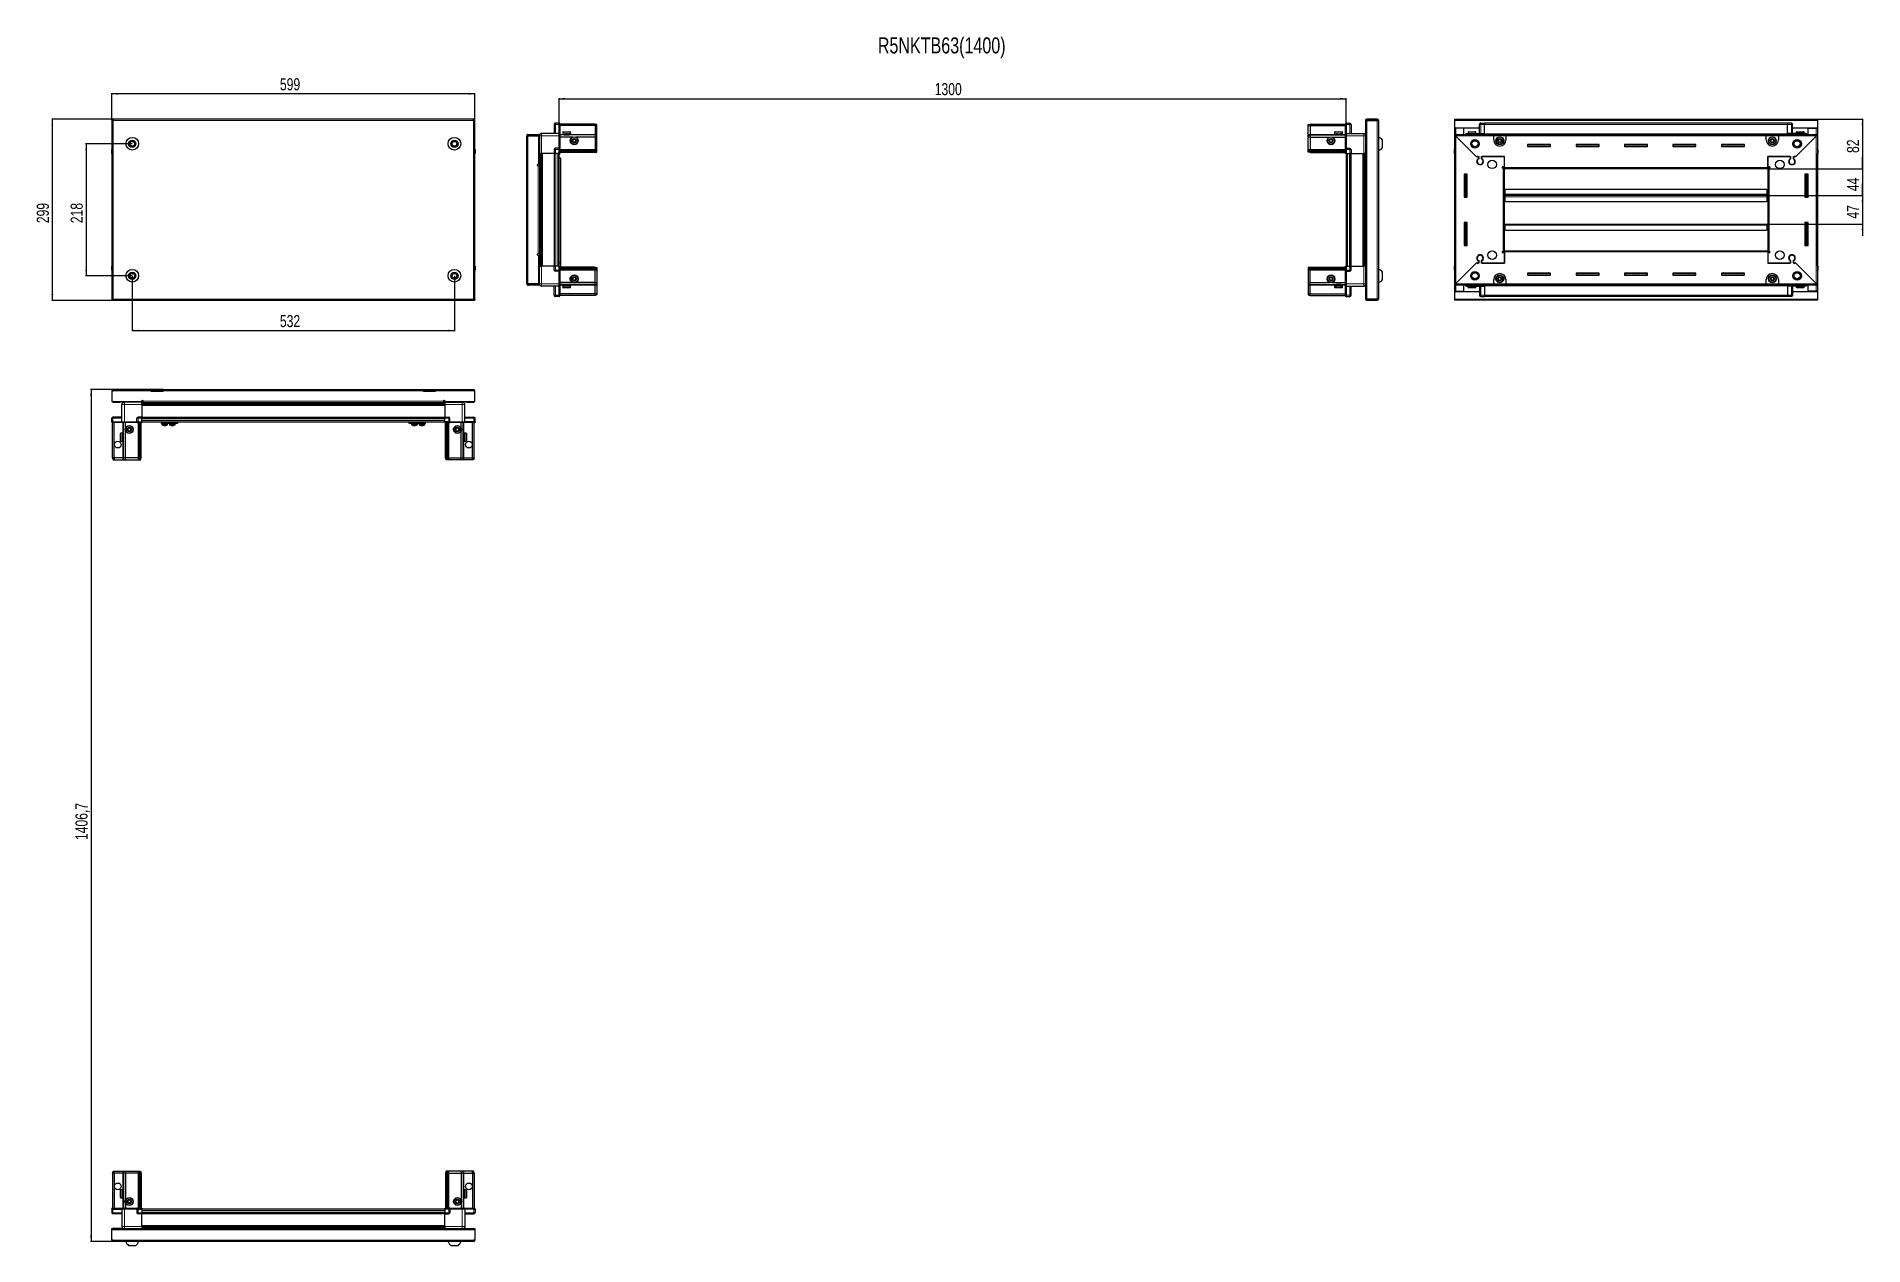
# Model space of a CAD drawing. Header units: millimetres. Extents: x 899 to 3916, y -216 to 1780.
import ezdxf

# ---------------------------------------------------------------- set-up
doc = ezdxf.new("R2010")
doc.units = ezdxf.units.MM
doc.layers.add('FORMAT', color=7, linetype='Continuous')
doc.styles.add('SLDTEXTSTYLE0', font='TXT', dxfattribs={"width": 0.75})
doc.dimstyles.new('SLDDIMSTYLE0', dxfattribs={"dimtxt": 20, "dimasz": 10, "dimexe": 0, "dimexo": 0.0625, "dimgap": 5, "dimtad": 2, "dimdec": 1, "dimrnd": 1e-09, "dimzin": 12, "dimdsep": 46, "dimtxsty": 'SLDTEXTSTYLE0', "dimsah": 1, "dimcen": 0.09, "dimadec": 0, "dimazin": 3, "dimtfac": 1, "dimtofl": 0, "dimtmove": 0, "dimatfit": 3, "dimfxl": 0, "dimfrac": 2, "dimtolj": 1, "dimtzin": 12, "dimarcsym": 0})
doc.dimstyles.new('SLDDIMSTYLE1', dxfattribs={"dimtxt": 20, "dimasz": 10, "dimexe": 0, "dimexo": 0.0625, "dimgap": 5, "dimtad": 2, "dimdec": 1, "dimrnd": 1e-09, "dimzin": 12, "dimdsep": 46, "dimtxsty": 'SLDTEXTSTYLE0', "dimsah": 1, "dimcen": 0.09, "dimadec": 0, "dimazin": 3, "dimtfac": 1, "dimtmove": 0, "dimatfit": 0, "dimfxl": 0, "dimfrac": 2, "dimtolj": 1, "dimtzin": 12, "dimarcsym": 0})

msp = doc.modelspace()

# ---------------------------------------------------------------- texts
at = {"layer": 'FORMAT', "insert": (2288.73, 1778.59), "char_height": 26.4583, "attachment_point": 1, "style": 'SLDTEXTSTYLE0'}
msp.add_mtext('R5NKTB63(1400)', dxfattribs=at)

# ---------------------------------------------------------------- blocks, each defined once
blk = doc.blocks.new('_D')
at = {"layer": 'FORMAT'}
for p, q in [((1024, 1643.4), (924.5, 1643.4)), ((925.5, 1344.4), (925.5, 1643.4)), ((1024, 1344.4), (924.5, 1344.4))]:
    blk.add_line(p, q, dxfattribs=at)
for points in [[(925.5, 1643.4), (923.9, 1633.4), (927, 1633.4)], [(925.5, 1344.4), (927, 1354.4), (923.9, 1354.4)]]:
    blk.add_solid(points, dxfattribs=at)
at = {"layer": 'FORMAT', "insert": (899.7, 1471.8), "char_height": 20, "attachment_point": 1, "rotation": 90, "style": 'SLDTEXTSTYLE0'}
blk.add_mtext('299', dxfattribs=at)
blk = doc.blocks.new('_D_1')
at = {"layer": 'FORMAT'}
for p, q in [((1024, 1643.4), (1024, 1686.4)), ((1623, 1685.4), (1024, 1685.4)), ((1623, 1643.4), (1623, 1686.4))]:
    blk.add_line(p, q, dxfattribs=at)
for points in [[(1024, 1685.4), (1034, 1683.9), (1034, 1687)], [(1623, 1685.4), (1613, 1687), (1613, 1683.9)]]:
    blk.add_solid(points, dxfattribs=at)
at = {"layer": 'FORMAT', "insert": (1301.3, 1711.2), "char_height": 20, "attachment_point": 1, "style": 'SLDTEXTSTYLE0'}
blk.add_mtext('599', dxfattribs=at)
blk = doc.blocks.new('_D_2')
at = {"layer": 'FORMAT'}
for p, q in [((1057.5, 1384.9), (1057.5, 1293.4)), ((1589.5, 1384.9), (1589.5, 1293.4)), ((1057.5, 1294.4), (1589.5, 1294.4))]:
    blk.add_line(p, q, dxfattribs=at)
for points in [[(1057.5, 1294.4), (1067.5, 1292.9), (1067.5, 1296)], [(1589.5, 1294.4), (1579.5, 1296), (1579.5, 1292.9)]]:
    blk.add_solid(points, dxfattribs=at)
at = {"layer": 'FORMAT', "insert": (1301.3, 1320.2), "char_height": 20, "attachment_point": 1, "style": 'SLDTEXTSTYLE0'}
blk.add_mtext('532', dxfattribs=at)
blk = doc.blocks.new('_D_3')
at = {"layer": 'FORMAT'}
for p, q in [((1057.5, 1602.9), (980.5, 1602.9)), ((981.5, 1602.9), (981.5, 1384.9)), ((1057.5, 1384.9), (980.5, 1384.9))]:
    blk.add_line(p, q, dxfattribs=at)
for points in [[(981.5, 1602.9), (979.9, 1592.9), (983, 1592.9)], [(981.5, 1384.9), (983, 1394.9), (979.9, 1394.9)]]:
    blk.add_solid(points, dxfattribs=at)
at = {"layer": 'FORMAT', "insert": (955.7, 1471.8), "char_height": 20, "attachment_point": 1, "rotation": 90, "style": 'SLDTEXTSTYLE0'}
blk.add_mtext('218', dxfattribs=at)
blk = doc.blocks.new('_D_4')
at = {"layer": 'FORMAT'}
for p, q in [((1762.2, 1586.9), (1762.2, 1678.4)), ((1762.2, 1677.4), (3062.2, 1677.4)), ((3062.2, 1586.9), (3062.2, 1678.4))]:
    blk.add_line(p, q, dxfattribs=at)
for points in [[(1762.2, 1677.4), (1772.2, 1675.9), (1772.2, 1679)], [(3062.2, 1677.4), (3052.2, 1679), (3052.2, 1675.9)]]:
    blk.add_solid(points, dxfattribs=at)
at = {"layer": 'FORMAT', "insert": (2382.6, 1703.2), "char_height": 20, "attachment_point": 1, "style": 'SLDTEXTSTYLE0'}
blk.add_mtext('1300', dxfattribs=at)
blk = doc.blocks.new('_D_5')
at = {"layer": 'FORMAT'}
for p, q in [((3840.3, 1643.4), (3915.8, 1643.4)), ((3914.8, 1643.4), (3914.8, 1561.4)), ((3758.3, 1561.4), (3915.8, 1561.4))]:
    blk.add_line(p, q, dxfattribs=at)
for points in [[(3914.8, 1643.4), (3913.2, 1633.4), (3916.3, 1633.4)], [(3914.8, 1561.4), (3916.3, 1571.4), (3913.2, 1571.4)]]:
    blk.add_solid(points, dxfattribs=at)
at = {"layer": 'FORMAT', "insert": (3889, 1587.7), "char_height": 20, "attachment_point": 1, "rotation": 90, "style": 'SLDTEXTSTYLE0'}
blk.add_mtext('82', dxfattribs=at)
blk = doc.blocks.new('_D_6')
at = {"layer": 'FORMAT'}
for p, q in [((3914.8, 1561.4), (3914.8, 1580.7)), ((3758.3, 1561.4), (3915.8, 1561.4)), ((3914.8, 1561.4), (3914.8, 1517.4)), ((3757.3, 1517.4), (3915.8, 1517.4)), ((3914.8, 1517.4), (3914.8, 1498.2))]:
    blk.add_line(p, q, dxfattribs=at)
for points in [[(3914.8, 1561.4), (3916.3, 1571.4), (3913.2, 1571.4)], [(3914.8, 1517.4), (3913.2, 1507.4), (3916.3, 1507.4)]]:
    blk.add_solid(points, dxfattribs=at)
at = {"layer": 'FORMAT', "insert": (3889, 1524.7), "char_height": 20, "attachment_point": 1, "rotation": 90, "style": 'SLDTEXTSTYLE0'}
blk.add_mtext('44', dxfattribs=at)
blk = doc.blocks.new('_D_7')
at = {"layer": 'FORMAT'}
for p, q in [((3757.3, 1517.4), (3915.8, 1517.4)), ((3914.8, 1517.4), (3914.8, 1536.7)), ((3914.8, 1517.4), (3914.8, 1470.4)), ((3757.3, 1470.4), (3915.8, 1470.4)), ((3914.8, 1470.4), (3914.8, 1451.2))]:
    blk.add_line(p, q, dxfattribs=at)
for points in [[(3914.8, 1517.4), (3916.3, 1527.4), (3913.2, 1527.4)], [(3914.8, 1470.4), (3913.2, 1460.4), (3916.3, 1460.4)]]:
    blk.add_solid(points, dxfattribs=at)
at = {"layer": 'FORMAT', "insert": (3889, 1479.2), "char_height": 20, "attachment_point": 1, "rotation": 90, "style": 'SLDTEXTSTYLE0'}
blk.add_mtext('47', dxfattribs=at)
blk = doc.blocks.new('_D_8')
at = {"layer": 'FORMAT'}
for p, q in [((1108.5, 1197.1), (988.5, 1197.1)), ((989.5, 1197.1), (989.5, -209.6)), ((1026.1, -209.6), (988.5, -209.6))]:
    blk.add_line(p, q, dxfattribs=at)
for points in [[(989.5, 1197.1), (987.9, 1187.1), (991, 1187.1)], [(989.5, -209.6), (991, -199.6), (987.9, -199.6)]]:
    blk.add_solid(points, dxfattribs=at)
at = {"layer": 'FORMAT', "insert": (963.7, 453.2), "char_height": 20, "attachment_point": 1, "rotation": 90, "style": 'SLDTEXTSTYLE0'}
blk.add_mtext('1406,7', dxfattribs=at)

# ---------------------------------------------------------------- dimensions: what is measured, and where the dimension line sits
at = {"layer": 'FORMAT'}
for base, p1, p2, picture, middle in [((1023.97, 1685.43), (1622.97, 1643.43), (1023.97, 1643.43), '_D_1', (1323.47, 1685.43)), ((1589.47, 1294.43), (1057.47, 1384.93), (1589.47, 1384.93), '_D_2', (1323.47, 1294.43))]:
    dim = msp.add_linear_dim(base=base, p1=p1, p2=p2, dimstyle='SLDDIMSTYLE0', dxfattribs=at)
    dim.commit()
    dim.dimension.update_dxf_attribs({"geometry": picture, "text_midpoint": middle, "dimtype": 160})
for base, p1, p2, angle, dimstyle, picture, middle in [((3062.2, 1677.43), (1762.2, 1586.93), (3062.2, 1586.93), 0, 'SLDDIMSTYLE0', '_D_4', (2412.2, 1677.43)), ((925.47, 1643.43), (1023.97, 1344.43), (1023.97, 1643.43), 90, 'SLDDIMSTYLE0', '_D', (925.47, 1493.93)), ((3914.75, 1561.43), (3840.25, 1643.43), (3758.25, 1561.43), 90, 'SLDDIMSTYLE0', '_D_5', (3914.75, 1602.43)), ((981.47, 1384.93), (1057.47, 1602.93), (1057.47, 1384.93), 90, 'SLDDIMSTYLE0', '_D_3', (981.47, 1493.93)), ((3914.75, 1517.43), (3758.25, 1561.43), (3757.25, 1517.43), 90, 'SLDDIMSTYLE1', '_D_6', (3914.75, 1539.43)), ((3914.75, 1470.43), (3757.25, 1517.43), (3757.25, 1470.43), 90, 'SLDDIMSTYLE1', '_D_7', (3914.75, 1493.93)), ((989.47, -209.55), (1108.47, 1197.15), (1026.07, -209.55), 90, 'SLDDIMSTYLE0', '_D_8', (989.47, 493.8))]:
    dim = msp.add_linear_dim(base=base, p1=p1, p2=p2, angle=angle, dimstyle=dimstyle, dxfattribs=at)
    dim.commit()
    dim.dimension.update_dxf_attribs({"geometry": picture, "text_midpoint": middle, "dimtype": 160})

# ---------------------------------------------------------------- linework, layer by layer
at = {"color": 7, "linetype": 'Continuous', "lineweight": 25}
for p, q in [((1023.97, 1641.93), (1023.97, 1643.43)), ((1026.07, 1643.43), (1023.97, 1643.43)), ((1023.97, 1641.93), (1026.07, 1641.93)), ((1023.97, 1641.93), (1023.97, 1641.33)), ((1023.97, 1641.33), (1023.97, 1346.53)), ((1023.97, 1641.33), (1026.07, 1641.33)), ((1620.87, 1643.43), (1026.07, 1643.43)), ((1026.07, 1643.43), (1026.07, 1641.33)), ((1620.87, 1641.33), (1620.87, 1643.43)), ((1622.97, 1643.43), (1620.87, 1643.43)), ((1620.87, 1641.93), (1622.97, 1641.93)), ((1620.87, 1641.33), (1622.97, 1641.33)), ((1622.97, 1641.93), (1622.97, 1643.43)), ((1622.97, 1641.33), (1622.97, 1641.93)), ((1622.97, 1346.53), (1622.97, 1641.33)), ((1754.35, 1634.93), (1754.35, 1619.93)), ((1762.35, 1636.93), (1756.35, 1636.93)), ((1762.35, 1636.93), (1762.68, 1636.93)), ((1762.35, 1636.93), (1762.35, 1634.93)), ((1762.35, 1620.13), (1762.35, 1634.93)), ((1762.35, 1620.13), (1762.35, 1634.93)), ((1763.55, 1636.43), (1762.68, 1636.93)), ((1763.55, 1634.93), (1763.55, 1636.43)), ((1821.85, 1635.43), (1763.55, 1635.43)), ((1763.55, 1634.93), (1763.55, 1620.13)), ((1821.85, 1632.93), (1763.55, 1632.93)), ((1821.85, 1635.43), (1821.85, 1632.93)), ((1824.85, 1634.63), (1821.85, 1635.43)), ((1821.85, 1632.93), (1821.85, 1618.43)), ((1824.85, 1632.78), (1821.85, 1632.93)), ((1824.85, 1632.78), (1824.85, 1634.63)), ((1824.85, 1618.43), (1824.85, 1632.78)), ((2999.55, 1634.63), (3002.55, 1635.43)), ((2999.55, 1632.78), (2999.55, 1634.63)), ((2999.55, 1632.78), (3002.55, 1632.93)), ((2999.55, 1618.43), (2999.55, 1632.78)), ((3002.55, 1635.43), (3002.55, 1632.93)), ((3002.55, 1635.43), (3060.85, 1635.43)), ((3002.55, 1632.93), (3002.55, 1618.43)), ((3002.55, 1632.93), (3060.85, 1632.93)), ((3061.71, 1636.93), (3060.85, 1636.43)), ((3061.71, 1636.93), (3060.85, 1636.43)), ((3060.85, 1636.43), (3060.85, 1634.93)), ((3060.85, 1620.13), (3060.85, 1634.93)), ((3062.05, 1636.93), (3061.71, 1636.93)), ((3062.05, 1636.93), (3061.71, 1636.93)), ((3062.05, 1636.93), (3062.05, 1636.93)), ((3062.05, 1634.93), (3062.05, 1636.93)), ((3062.05, 1636.93), (3068.05, 1636.93)), ((3062.05, 1634.93), (3062.05, 1620.13)), ((3070.05, 1634.93), (3070.05, 1619.93)), ((3094.05, 1641.33), (3094.05, 1628.93)), ((3095.55, 1641.33), (3095.55, 1628.93)), ((3096.05, 1628.43), (3096.05, 1641.33)), ((3096.05, 1641.33), (3113.45, 1641.33)), ((3113.45, 1643.43), (3096.15, 1643.43)), ((3113.45, 1641.93), (3096.15, 1641.93)), ((3113.45, 1641.93), (3113.45, 1643.43)), ((3113.45, 1641.33), (3115.55, 1641.33)), ((3115.55, 1641.33), (3115.55, 1346.53)), ((3241.25, 1641.33), (3241.25, 1643.43)), ((3241.25, 1643.43), (3840.25, 1643.43)), ((3241.25, 1628.93), (3241.25, 1641.33)), ((3282.25, 1619.93), (3282.25, 1634.93)), ((3282.93, 1636.43), (3282.93, 1636.43)), ((3284.25, 1636.93), (3290.75, 1636.93)), ((3284.25, 1636.93), (3290.75, 1636.93)), ((3290.75, 1636.93), (3290.75, 1636.93)), ((3290.75, 1636.93), (3290.75, 1636.93)), ((3290.75, 1636.93), (3290.75, 1634.93)), ((3790.75, 1636.78), (3290.75, 1636.78)), ((3290.75, 1619.93), (3290.75, 1634.93)), ((3790.75, 1636.93), (3790.75, 1636.93)), ((3797.25, 1636.93), (3790.75, 1636.93)), ((3797.25, 1636.93), (3790.75, 1636.93)), ((3790.75, 1636.93), (3790.75, 1634.93)), ((3790.75, 1619.93), (3790.75, 1634.93)), ((3799.25, 1634.93), (3799.25, 1634.93)), ((3799.25, 1619.93), (3799.25, 1634.93)), ((3840.25, 1643.43), (3840.25, 1641.33)), ((3840.25, 1641.33), (3840.25, 1628.93)), ((1710.35, 1616.08), (1708.85, 1616.08)), ((1708.85, 1615.58), (1708.85, 1616.08)), ((1708.85, 1372.28), (1708.85, 1615.58)), ((1710.95, 1616.68), (1710.95, 1618.18)), ((1710.95, 1618.18), (1711.85, 1618.18)), ((1710.95, 1616.68), (1711.85, 1616.68)), ((1710.95, 1616.18), (1728.35, 1616.18)), ((1711.85, 1618.18), (1728.35, 1618.18)), ((1711.85, 1616.68), (1711.85, 1618.18)), ((1711.85, 1616.68), (1728.35, 1616.68)), ((1728.35, 1616.68), (1728.35, 1618.18)), ((1729.85, 1616.18), (1728.35, 1616.18)), ((1728.35, 1616.18), (1728.35, 1568.68)), ((1729.85, 1615.93), (1729.85, 1586.93)), ((1762.35, 1619.93), (1733.35, 1619.93)), ((1762.35, 1619.93), (1762.35, 1620.13)), ((1762.35, 1619.93), (1763.55, 1619.93)), ((1762.35, 1615.93), (1762.35, 1619.93)), ((1762.35, 1595.63), (1762.35, 1615.93)), ((1763.55, 1620.13), (1763.55, 1619.93)), ((1763.55, 1619.93), (1763.55, 1615.93)), ((1821.85, 1617.43), (1763.55, 1617.43)), ((1763.55, 1615.93), (1763.55, 1595.63)), ((1784.85, 1613.93), (1763.55, 1613.93)), ((1768.35, 1621.83), (1768.35, 1619.43)), ((1768.35, 1619.43), (1768.35, 1618.93)), ((1768.35, 1618.93), (1768.48, 1618.93)), ((1768.67, 1619.43), (1768.48, 1619.43)), ((1768.48, 1619.43), (1768.48, 1618.93)), ((1768.48, 1618.93), (1768.67, 1618.93)), ((1768.67, 1619.43), (1768.67, 1618.93)), ((1768.67, 1618.93), (1769.2, 1618.93)), ((1769.15, 1622.63), (1776.32, 1622.63)), ((1769.6, 1619.43), (1769.2, 1619.43)), ((1769.2, 1619.43), (1769.2, 1618.93)), ((1769.2, 1618.93), (1769.6, 1618.93)), ((1769.6, 1619.43), (1769.6, 1618.93)), ((1769.6, 1618.93), (1770.47, 1618.93)), ((1770.45, 1618.93), (1770.45, 1618.83)), ((1770.45, 1618.83), (1779.25, 1618.83)), ((1771.04, 1619.43), (1770.47, 1619.43)), ((1770.47, 1619.43), (1770.47, 1618.93)), ((1770.47, 1618.93), (1771.04, 1618.93)), ((1770.85, 1618.43), (1771.54, 1617.95)), ((1770.85, 1618.43), (1775.88, 1618.43)), ((1771.54, 1617.95), (1770.85, 1617.47)), ((1770.85, 1617.47), (1770.85, 1617.43)), ((1770.85, 1617.47), (1775.88, 1617.47)), ((1771.04, 1619.43), (1771.04, 1618.93)), ((1771.04, 1618.93), (1772.17, 1618.93)), ((1771.54, 1617.95), (1775.7, 1617.95)), ((1772.86, 1619.43), (1772.17, 1619.43)), ((1772.17, 1619.43), (1772.17, 1618.93)), ((1772.17, 1618.93), (1772.86, 1618.93)), ((1772.86, 1619.43), (1772.86, 1618.93)), ((1772.86, 1618.93), (1774.13, 1618.93)), ((1774.87, 1619.43), (1774.13, 1619.43)), ((1774.13, 1619.43), (1774.13, 1618.93)), ((1774.13, 1618.93), (1774.36, 1618.93)), ((1774.36, 1619.43), (1774.36, 1618.93)), ((1774.86, 1619.43), (1774.86, 1618.93)), ((1774.86, 1618.93), (1774.87, 1618.93)), ((1774.87, 1619.43), (1774.87, 1618.93)), ((1774.87, 1618.93), (1776.16, 1618.93)), ((1775.7, 1617.95), (1778.16, 1617.95)), ((1775.88, 1618.43), (1778.85, 1618.43)), ((1775.88, 1617.47), (1778.85, 1617.47)), ((1776.88, 1619.43), (1776.16, 1619.43)), ((1776.16, 1619.43), (1776.16, 1618.93)), ((1776.22, 1619.43), (1776.22, 1618.93)), ((1776.22, 1618.93), (1776.88, 1618.93)), ((1776.32, 1622.63), (1780.55, 1622.63)), ((1776.88, 1619.43), (1776.88, 1618.93)), ((1776.88, 1618.93), (1778.07, 1618.93)), ((1778.69, 1619.43), (1778.07, 1619.43)), ((1778.07, 1619.43), (1778.07, 1618.93)), ((1778.07, 1618.93), (1778.69, 1618.93)), ((1778.16, 1617.95), (1778.85, 1618.43)), ((1778.85, 1617.47), (1778.16, 1617.95)), ((1778.69, 1619.43), (1778.69, 1618.93)), ((1778.69, 1618.93), (1779.65, 1618.93)), ((1778.85, 1617.43), (1778.85, 1617.47)), ((1779.25, 1618.83), (1779.25, 1618.93)), ((1780.12, 1619.43), (1779.65, 1619.43)), ((1779.65, 1619.43), (1779.65, 1618.93)), ((1779.65, 1618.93), (1780.12, 1618.93)), ((1780.12, 1619.43), (1780.12, 1618.93)), ((1780.12, 1618.93), (1780.77, 1618.93)), ((1781.04, 1619.43), (1780.77, 1619.43)), ((1780.77, 1619.43), (1780.77, 1618.93)), ((1780.77, 1618.93), (1781.04, 1618.93)), ((1781.04, 1619.43), (1781.04, 1618.93)), ((1781.04, 1618.93), (1781.31, 1618.93)), ((1781.35, 1619.43), (1781.31, 1619.43)), ((1781.31, 1619.43), (1781.31, 1618.93)), ((1781.31, 1618.93), (1781.35, 1618.93)), ((1781.35, 1619.43), (1781.35, 1621.83)), ((1781.35, 1619.43), (1781.35, 1618.93)), ((1821.85, 1613.93), (1789.85, 1613.93)), ((1821.85, 1618.43), (1821.85, 1617.43)), ((1821.85, 1617.43), (1821.85, 1613.93)), ((1824.85, 1616.63), (1821.85, 1617.43)), ((1821.85, 1613.93), (1821.85, 1593.43)), ((1821.85, 1613.93), (1824.85, 1613.6)), ((1824.85, 1616.63), (1824.85, 1618.43)), ((1824.85, 1613.6), (1824.85, 1616.63)), ((1824.85, 1593.43), (1824.85, 1613.6)), ((2999.55, 1616.63), (2999.55, 1618.43)), ((2999.55, 1616.63), (3002.55, 1617.43)), ((2999.55, 1613.6), (2999.55, 1616.63)), ((3002.55, 1613.93), (2999.55, 1613.6)), ((2999.55, 1593.43), (2999.55, 1613.6)), ((3002.55, 1618.43), (3002.55, 1617.43)), ((3002.55, 1617.43), (3002.55, 1613.93)), ((3002.55, 1617.43), (3060.85, 1617.43)), ((3002.55, 1613.93), (3002.55, 1593.43)), ((3002.55, 1613.93), (3034.55, 1613.93)), ((3039.55, 1613.93), (3060.85, 1613.93)), ((3043.05, 1621.83), (3043.05, 1618.93)), ((3043.05, 1618.93), (3043.09, 1618.93)), ((3043.21, 1619.43), (3043.09, 1619.43)), ((3043.09, 1619.43), (3043.09, 1618.93)), ((3043.09, 1618.93), (3043.21, 1618.93)), ((3043.21, 1619.43), (3043.21, 1618.93)), ((3043.21, 1618.93), (3043.62, 1618.93)), ((3043.96, 1619.43), (3043.62, 1619.43)), ((3043.62, 1619.43), (3043.62, 1618.93)), ((3043.62, 1618.93), (3043.96, 1618.93)), ((3043.85, 1622.63), (3055.25, 1622.63)), ((3043.96, 1619.43), (3043.96, 1618.93)), ((3043.96, 1618.93), (3044.73, 1618.93)), ((3045.25, 1619.43), (3044.73, 1619.43)), ((3044.73, 1619.43), (3044.73, 1618.93)), ((3044.73, 1618.93), (3045.25, 1618.93)), ((3045.15, 1618.93), (3045.15, 1618.83)), ((3045.15, 1618.83), (3053.95, 1618.83)), ((3045.25, 1619.43), (3045.25, 1618.93)), ((3045.25, 1618.93), (3046.31, 1618.93)), ((3045.55, 1618.43), (3046.24, 1617.95)), ((3045.55, 1618.43), (3053.55, 1618.43)), ((3046.24, 1617.95), (3045.55, 1617.47)), ((3045.55, 1617.47), (3045.55, 1617.43)), ((3045.55, 1617.47), (3053.55, 1617.47)), ((3046.24, 1617.95), (3052.86, 1617.95)), ((3046.97, 1619.43), (3046.31, 1619.43)), ((3046.31, 1619.43), (3046.31, 1618.93)), ((3046.31, 1618.93), (3046.97, 1618.93)), ((3046.97, 1619.43), (3046.97, 1618.93)), ((3046.97, 1618.93), (3048.21, 1618.93)), ((3048.94, 1619.43), (3048.21, 1619.43)), ((3048.21, 1619.43), (3048.21, 1618.93)), ((3048.21, 1618.93), (3048.64, 1618.93)), ((3048.64, 1619.43), (3048.64, 1618.93)), ((3048.94, 1619.43), (3048.94, 1618.93)), ((3048.94, 1618.93), (3050.24, 1618.93)), ((3050.97, 1619.43), (3050.24, 1619.43)), ((3050.24, 1619.43), (3050.24, 1618.93)), ((3050.51, 1619.43), (3050.51, 1618.93)), ((3050.51, 1618.93), (3050.97, 1618.93)), ((3050.97, 1619.43), (3050.97, 1618.93)), ((3050.97, 1618.93), (3052.2, 1618.93)), ((3052.86, 1619.43), (3052.2, 1619.43)), ((3052.2, 1619.43), (3052.2, 1618.93)), ((3052.2, 1618.93), (3052.86, 1618.93)), ((3052.86, 1619.43), (3052.86, 1618.93)), ((3052.86, 1618.93), (3053.91, 1618.93)), ((3052.86, 1617.95), (3053.55, 1618.43)), ((3053.55, 1617.47), (3052.86, 1617.95)), ((3053.55, 1617.43), (3053.55, 1617.47)), ((3054.43, 1619.43), (3053.91, 1619.43)), ((3053.91, 1619.43), (3053.91, 1618.93)), ((3053.91, 1618.93), (3054.43, 1618.93)), ((3053.95, 1618.83), (3053.95, 1618.93)), ((3054.43, 1619.43), (3054.43, 1618.93)), ((3054.43, 1618.93), (3055.18, 1618.93)), ((3055.52, 1619.43), (3055.18, 1619.43)), ((3055.18, 1619.43), (3055.18, 1618.93)), ((3055.18, 1618.93), (3055.52, 1618.93)), ((3055.52, 1619.43), (3055.52, 1618.93)), ((3055.52, 1618.93), (3055.91, 1618.93)), ((3056.02, 1619.43), (3055.91, 1619.43)), ((3055.91, 1619.43), (3055.91, 1618.93)), ((3055.91, 1618.93), (3056.02, 1618.93)), ((3056.02, 1619.43), (3056.02, 1618.93)), ((3056.02, 1618.93), (3056.05, 1618.93)), ((3056.05, 1618.93), (3056.05, 1621.83)), ((3060.85, 1619.93), (3060.85, 1620.13)), ((3062.05, 1619.93), (3060.85, 1619.93)), ((3060.85, 1615.93), (3060.85, 1619.93)), ((3060.85, 1595.63), (3060.85, 1615.93)), ((3062.05, 1620.13), (3062.05, 1619.93)), ((3062.05, 1619.93), (3062.05, 1615.93)), ((3062.05, 1619.93), (3091.05, 1619.93)), ((3062.05, 1615.93), (3062.05, 1595.63)), ((3093.95, 1628.43), (3093.95, 1359.43)), ((3093.95, 1628.43), (3096.05, 1628.43)), ((3094.05, 1628.93), (3095.55, 1628.93)), ((3122.15, 1596.93), (3122.15, 1608.93)), ((3282.25, 1628.93), (3241.25, 1628.93)), ((3241.25, 1628.43), (3241.25, 1628.93)), ((3241.25, 1618.18), (3241.25, 1628.43)), ((3241.25, 1628.43), (3243.35, 1628.43)), ((3241.25, 1616.68), (3241.25, 1618.18)), ((3241.25, 1618.18), (3242.25, 1618.18)), ((3241.25, 1616.18), (3241.25, 1616.68)), ((3241.25, 1616.68), (3242.25, 1616.68)), ((3241.25, 1371.68), (3241.25, 1616.18)), ((3242.75, 1616.18), (3241.25, 1616.18)), ((3242.25, 1618.18), (3305.75, 1618.18)), ((3242.25, 1616.68), (3242.25, 1618.18)), ((3242.75, 1628.43), (3242.75, 1628.93)), ((3242.85, 1616.08), (3276.75, 1582.18)), ((3256.25, 1628.43), (3243.35, 1628.43)), ((3277.45, 1581.48), (3243.35, 1615.58)), ((3256.25, 1618.18), (3256.25, 1628.43)), ((3261.75, 1619.93), (3290.75, 1619.93)), ((3263.25, 1621.83), (3263.25, 1619.93)), ((3264.05, 1622.63), (3275.45, 1622.63)), ((3276.25, 1619.93), (3276.25, 1621.83)), ((3290.68, 1618.18), (3290.75, 1619.9)), ((3290.75, 1619.93), (3290.75, 1619.43)), ((3290.75, 1618.78), (3790.75, 1618.78)), ((3305.75, 1616.08), (3305.75, 1618.18)), ((3305.75, 1618.18), (3325.75, 1618.18)), ((3305.75, 1616.68), (3325.75, 1616.68)), ((3305.75, 1609.18), (3305.75, 1616.08)), ((3325.75, 1618.18), (3325.75, 1616.08)), ((3325.75, 1618.18), (3755.75, 1618.18)), ((3325.75, 1616.08), (3325.75, 1609.18)), ((3399.75, 1601.93), (3361.75, 1601.93)), ((3361.75, 1601.93), (3361.75, 1598.43)), ((3399.75, 1599.18), (3361.75, 1599.18)), ((3399.75, 1598.43), (3399.75, 1601.93)), ((3479.75, 1601.93), (3441.75, 1601.93)), ((3441.75, 1601.93), (3441.75, 1598.43)), ((3479.75, 1599.18), (3441.75, 1599.18)), ((3479.75, 1598.43), (3479.75, 1601.93)), ((3559.75, 1601.93), (3521.75, 1601.93)), ((3521.75, 1601.93), (3521.75, 1598.43)), ((3559.75, 1599.18), (3521.75, 1599.18)), ((3559.75, 1598.43), (3559.75, 1601.93)), ((3639.75, 1601.93), (3601.75, 1601.93)), ((3601.75, 1601.93), (3601.75, 1598.43)), ((3639.75, 1599.18), (3601.75, 1599.18)), ((3639.75, 1598.43), (3639.75, 1601.93)), ((3719.75, 1601.93), (3681.75, 1601.93)), ((3681.75, 1601.93), (3681.75, 1598.43)), ((3719.75, 1599.18), (3681.75, 1599.18)), ((3719.75, 1598.43), (3719.75, 1601.93)), ((3755.75, 1616.08), (3755.75, 1618.18)), ((3755.75, 1618.18), (3775.75, 1618.18)), ((3755.75, 1616.68), (3775.75, 1616.68)), ((3755.75, 1609.18), (3755.75, 1616.08)), ((3775.75, 1618.18), (3839.25, 1618.18)), ((3775.75, 1618.18), (3775.75, 1616.08)), ((3775.75, 1616.08), (3775.75, 1609.18)), ((3790.75, 1619.93), (3790.75, 1619.43)), ((3819.75, 1619.93), (3790.75, 1619.93)), ((3790.75, 1619.9), (3790.83, 1618.18)), ((3840.25, 1628.93), (3799.25, 1628.93)), ((3838.15, 1615.58), (3804.05, 1581.48)), ((3804.75, 1582.18), (3838.65, 1616.08)), ((3805.25, 1621.83), (3805.25, 1619.93)), ((3806.05, 1622.63), (3817.45, 1622.63)), ((3818.25, 1619.93), (3818.25, 1621.83)), ((3825.25, 1628.43), (3838.15, 1628.43)), ((3825.25, 1618.18), (3825.25, 1628.43)), ((3838.15, 1628.43), (3840.25, 1628.43)), ((3838.75, 1628.43), (3838.75, 1628.93)), ((3838.75, 1616.18), (3840.25, 1616.18)), ((3839.25, 1616.68), (3839.25, 1618.18)), ((3839.25, 1618.18), (3840.25, 1618.18)), ((3839.25, 1616.68), (3840.25, 1616.68)), ((3840.25, 1628.43), (3840.25, 1628.93)), ((3840.25, 1628.43), (3840.25, 1618.18)), ((3840.25, 1616.68), (3840.25, 1618.18)), ((3840.25, 1616.68), (3840.25, 1616.18)), ((3840.25, 1616.18), (3840.25, 1371.68)), ((1023.47, 1593.43), (1023.47, 1586.93)), ((1023.47, 1586.93), (1023.47, 1593.43)), ((1023.47, 1586.93), (1023.47, 1586.93)), ((1023.97, 1586.93), (1023.47, 1586.93)), ((1023.62, 1586.93), (1023.62, 1400.93)), ((1622.97, 1594.76), (1622.97, 1594.76)), ((1622.97, 1586.93), (1623.47, 1586.93)), ((1623.32, 1400.93), (1623.32, 1586.93)), ((1623.47, 1593.43), (1623.47, 1586.93)), ((1623.47, 1586.93), (1623.47, 1593.43)), ((1623.47, 1586.93), (1623.47, 1586.93)), ((1623.47, 1586.93), (1623.47, 1586.93)), ((1728.35, 1589.68), (1729.85, 1589.68)), ((1729.85, 1586.93), (1728.35, 1586.93)), ((1730.5, 1400.93), (1730.5, 1586.93)), ((1732.29, 1586.93), (1732.29, 1400.93)), ((1732.33, 1586.93), (1732.33, 1400.93)), ((1754.35, 1586.93), (1733.35, 1586.93)), ((1754.35, 1593.43), (1754.35, 1586.93)), ((1754.35, 1586.93), (1756.35, 1586.93)), ((1755, 1400.93), (1755, 1586.93)), ((1762.35, 1595.43), (1756.35, 1595.43)), ((1762.35, 1586.93), (1756.35, 1586.93)), ((1762.2, 1400.93), (1762.2, 1586.93)), ((1762.2, 1579.93), (1764.7, 1579.93)), ((1762.35, 1595.43), (1762.35, 1595.63)), ((1762.35, 1595.43), (1762.35, 1593.43)), ((1762.35, 1595.43), (1763.55, 1595.43)), ((1762.35, 1586.93), (1762.35, 1593.43)), ((1762.35, 1586.93), (1762.35, 1593.43)), ((1762.35, 1586.93), (1762.68, 1586.93)), ((1762.35, 1586.93), (1762.35, 1586.93)), ((1762.68, 1586.93), (1762.68, 1593.43)), ((1763.55, 1586.93), (1762.68, 1586.93)), ((1762.68, 1586.93), (1762.68, 1586.93)), ((1763.55, 1595.63), (1763.55, 1595.43)), ((1763.55, 1594.76), (1763.55, 1595.43)), ((1763.55, 1594.76), (1763.55, 1586.93)), ((1821.85, 1592.43), (1763.55, 1592.43)), ((1821.85, 1591.43), (1763.55, 1591.43)), ((1821.85, 1589.93), (1763.55, 1589.93)), ((1821.85, 1588.43), (1763.55, 1588.43)), ((1764.7, 1579.93), (1764.7, 1406.43)), ((1821.85, 1593.43), (1821.85, 1592.43)), ((1821.85, 1592.43), (1821.85, 1591.43)), ((1821.85, 1592.43), (1824.85, 1591.63)), ((1821.85, 1591.43), (1821.85, 1589.93)), ((1821.85, 1591.43), (1824.85, 1590.89)), ((1821.85, 1589.93), (1824.85, 1590.39)), ((1821.85, 1589.93), (1821.85, 1588.43)), ((1821.85, 1588.43), (1824.85, 1589.24)), ((1824.85, 1591.63), (1824.85, 1593.43)), ((1824.85, 1590.89), (1824.85, 1591.63)), ((1824.85, 1590.39), (1824.85, 1590.89)), ((1824.85, 1589.24), (1824.85, 1590.39)), ((2999.55, 1591.63), (2999.55, 1593.43)), ((3002.55, 1592.43), (2999.55, 1591.63)), ((2999.55, 1590.89), (2999.55, 1591.63)), ((3002.55, 1591.43), (2999.55, 1590.89)), ((2999.55, 1590.39), (2999.55, 1590.89)), ((3002.55, 1589.93), (2999.55, 1590.39)), ((2999.55, 1589.24), (2999.55, 1590.39)), ((3002.55, 1588.43), (2999.55, 1589.24)), ((3002.55, 1593.43), (3002.55, 1592.43)), ((3002.55, 1592.43), (3002.55, 1591.43)), ((3002.55, 1592.43), (3060.85, 1592.43)), ((3002.55, 1591.43), (3060.85, 1591.43)), ((3002.55, 1591.43), (3002.55, 1589.93)), ((3002.55, 1589.93), (3002.55, 1588.43)), ((3002.55, 1589.93), (3060.85, 1589.93)), ((3002.55, 1588.43), (3060.85, 1588.43)), ((3060.85, 1595.43), (3060.85, 1595.63)), ((3062.05, 1595.43), (3060.85, 1595.43)), ((3060.85, 1595.43), (3060.85, 1594.76)), ((3060.85, 1586.93), (3060.85, 1594.76)), ((3061.71, 1586.93), (3060.85, 1586.93)), ((3061.71, 1593.43), (3061.71, 1586.93)), ((3062.05, 1586.93), (3061.71, 1586.93)), ((3062.05, 1595.63), (3062.05, 1595.43)), ((3062.05, 1593.43), (3062.05, 1595.43)), ((3062.05, 1595.43), (3068.05, 1595.43)), ((3062.05, 1593.43), (3062.05, 1595.43)), ((3062.05, 1593.43), (3062.05, 1586.93)), ((3062.05, 1586.93), (3068.05, 1586.93)), ((3062.2, 1586.93), (3062.2, 1400.93)), ((3070.05, 1586.93), (3068.05, 1586.93)), ((3069.4, 1586.93), (3069.4, 1400.93)), ((3070.05, 1593.43), (3070.05, 1586.93)), ((3070.05, 1586.93), (3091.05, 1586.93)), ((3092.07, 1400.93), (3092.07, 1586.93)), ((3092.11, 1400.93), (3092.11, 1586.93)), ((3093.9, 1586.93), (3093.9, 1400.93)), ((3240.75, 1593.43), (3240.75, 1586.93)), ((3240.75, 1586.93), (3240.75, 1593.43)), ((3240.75, 1586.93), (3240.75, 1586.93)), ((3241.25, 1586.93), (3240.75, 1586.93)), ((3240.9, 1586.93), (3240.9, 1400.93)), ((3276.75, 1582.18), (3280.95, 1582.18)), ((3278.15, 1582.18), (3277.45, 1581.48)), ((3280.25, 1582.18), (3278.15, 1582.18)), ((3280.25, 1582.18), (3280.25, 1578.29)), ((3280.95, 1582.18), (3280.95, 1577.9)), ((3281.25, 1569.32), (3281.25, 1568.56)), ((3285.55, 1582.18), (3323.25, 1582.18)), ((3285.55, 1577.9), (3285.55, 1582.18)), ((3286.25, 1578.29), (3286.25, 1582.18)), ((3323.25, 1582.18), (3286.25, 1582.18)), ((3323.25, 1563.53), (3323.25, 1582.18)), ((3323.25, 1564.93), (3323.25, 1582.18)), ((3361.75, 1598.43), (3399.75, 1598.43)), ((3441.75, 1598.43), (3479.75, 1598.43)), ((3521.75, 1598.43), (3559.75, 1598.43)), ((3601.75, 1598.43), (3639.75, 1598.43)), ((3681.75, 1598.43), (3719.75, 1598.43)), ((3758.25, 1582.18), (3795.95, 1582.18)), ((3758.25, 1563.53), (3758.25, 1582.18)), ((3758.25, 1582.18), (3758.25, 1564.93)), ((3795.25, 1582.18), (3758.25, 1582.18)), ((3795.25, 1582.18), (3795.25, 1578.29)), ((3795.95, 1582.18), (3795.95, 1577.9)), ((3800.25, 1569.32), (3800.25, 1568.56)), ((3800.55, 1582.18), (3804.75, 1582.18)), ((3800.55, 1577.9), (3800.55, 1582.18)), ((3803.35, 1582.18), (3801.25, 1582.18)), ((3801.25, 1578.29), (3801.25, 1582.18)), ((3804.05, 1581.48), (3803.35, 1582.18)), ((3840.25, 1594.76), (3840.25, 1594.76)), ((3840.25, 1586.93), (3840.75, 1586.93)), ((3840.6, 1400.93), (3840.6, 1586.93)), ((3840.75, 1593.43), (3840.75, 1586.93)), ((3840.75, 1586.93), (3840.75, 1593.43)), ((3840.75, 1586.93), (3840.75, 1586.93)), ((3840.75, 1586.93), (3840.75, 1586.93)), ((1728.35, 1568.68), (1727, 1568.68)), ((1727, 1566.68), (1727.75, 1566.68)), ((1727.75, 1566.68), (1729.85, 1566.68)), ((1729.85, 1566.68), (1729.85, 1421.18)), ((3261.75, 1552.93), (3256.75, 1552.93)), ((3256.75, 1552.93), (3256.75, 1514.93)), ((3258.9, 1514.93), (3258.9, 1552.93)), ((3260.69, 1514.93), (3260.69, 1552.93)), ((3260.73, 1514.93), (3260.73, 1552.93)), ((3261.75, 1514.93), (3261.75, 1552.93)), ((3320.4, 1564.93), (3323.25, 1564.93)), ((3321.15, 1562.93), (3320.4, 1562.93)), ((3321.15, 1562.93), (3323.25, 1562.93)), ((3323.25, 1563.93), (3321.25, 1563.93)), ((3321.25, 1563.93), (3321.25, 1562.93)), ((3323.25, 1561.43), (3323.25, 1563.53)), ((3758.25, 1561.43), (3323.25, 1561.43)), ((3323.25, 1426.43), (3323.25, 1561.43)), ((3758.25, 1564.93), (3761.1, 1564.93)), ((3760.25, 1563.93), (3758.25, 1563.93)), ((3758.25, 1563.53), (3758.25, 1561.43)), ((3758.25, 1562.93), (3760.35, 1562.93)), ((3758.25, 1561.43), (3758.25, 1426.43)), ((3760.25, 1562.93), (3760.25, 1563.93)), ((3761.1, 1562.93), (3760.35, 1562.93)), ((3819.75, 1552.93), (3819.75, 1514.93)), ((3824.75, 1552.93), (3819.75, 1552.93)), ((3820.78, 1552.93), (3820.78, 1514.93)), ((3820.81, 1552.93), (3820.81, 1514.93)), ((3822.6, 1552.93), (3822.6, 1514.93)), ((3824.75, 1514.93), (3824.75, 1552.93)), ((3256.75, 1514.93), (3261.75, 1514.93)), ((3324, 1517.43), (3323.25, 1517.43)), ((3324.25, 1520.28), (3324, 1520.28)), ((3324, 1520.28), (3324, 1517.43)), ((3324, 1517.43), (3324, 1514.58)), ((3324, 1514.58), (3324.25, 1514.58)), ((3325.25, 1527.43), (3324.25, 1526.43)), ((3324.25, 1526.43), (3324.25, 1519.53)), ((3324.25, 1517.43), (3324.25, 1519.53)), ((3757.25, 1517.43), (3324.25, 1517.43)), ((3324.25, 1515.33), (3324.25, 1517.43)), ((3324.25, 1515.33), (3324.25, 1508.43)), ((3756.25, 1527.43), (3325.25, 1527.43)), ((3757.25, 1526.43), (3756.25, 1527.43)), ((3757.25, 1519.53), (3757.25, 1526.43)), ((3757.5, 1520.28), (3757.25, 1520.28)), ((3757.25, 1519.53), (3757.25, 1517.43)), ((3757.25, 1517.43), (3757.25, 1515.33)), ((3757.25, 1508.43), (3757.25, 1515.33)), ((3757.25, 1514.58), (3757.5, 1514.58)), ((3757.5, 1517.43), (3757.5, 1520.28)), ((3758.25, 1517.43), (3757.5, 1517.43)), ((3757.5, 1514.58), (3757.5, 1517.43)), ((3819.75, 1514.93), (3824.75, 1514.93)), ((3324.25, 1508.43), (3325.25, 1507.43)), ((3325.25, 1507.43), (3756.25, 1507.43)), ((3756.25, 1507.43), (3757.25, 1508.43)), ((3261.75, 1472.93), (3256.75, 1472.93)), ((3256.75, 1472.93), (3256.75, 1434.93)), ((3258.9, 1434.93), (3258.9, 1472.93)), ((3260.69, 1434.93), (3260.69, 1472.93)), ((3260.73, 1434.93), (3260.73, 1472.93)), ((3261.75, 1434.93), (3261.75, 1472.93)), ((3323.25, 1470.43), (3324, 1470.43)), ((3324, 1470.43), (3324, 1467.58)), ((3324, 1467.58), (3324.25, 1467.58)), ((3324.25, 1470.43), (3757.25, 1470.43)), ((3324.25, 1468.33), (3324.25, 1470.43)), ((3324.25, 1468.33), (3324.25, 1461.43)), ((3324.25, 1461.43), (3325.25, 1460.43)), ((3325.25, 1460.43), (3756.25, 1460.43)), ((3756.25, 1460.43), (3757.25, 1461.43)), ((3757.25, 1470.43), (3757.25, 1468.33)), ((3757.25, 1461.43), (3757.25, 1468.33)), ((3757.25, 1467.58), (3757.5, 1467.58)), ((3757.5, 1467.58), (3757.5, 1470.43)), ((3757.5, 1470.43), (3758.25, 1470.43)), ((3819.75, 1472.93), (3819.75, 1434.93)), ((3824.75, 1472.93), (3819.75, 1472.93)), ((3820.78, 1472.93), (3820.78, 1434.93)), ((3820.81, 1472.93), (3820.81, 1434.93)), ((3822.6, 1472.93), (3822.6, 1434.93)), ((3824.75, 1434.93), (3824.75, 1472.93)), ((1727.75, 1421.18), (1727, 1421.18)), ((1727, 1419.18), (1728.35, 1419.18)), ((1729.85, 1421.18), (1727.75, 1421.18)), ((1728.35, 1419.18), (1728.35, 1371.68)), ((3256.75, 1434.93), (3261.75, 1434.93)), ((3281.25, 1419.31), (3281.25, 1418.55)), ((3320.4, 1424.93), (3321.15, 1424.93)), ((3323.25, 1422.93), (3320.4, 1422.93)), ((3323.25, 1424.93), (3321.15, 1424.93)), ((3321.25, 1424.93), (3321.25, 1423.93)), ((3321.25, 1423.93), (3323.25, 1423.93)), ((3323.25, 1426.43), (3758.25, 1426.43)), ((3323.25, 1424.33), (3323.25, 1426.43)), ((3323.25, 1424.33), (3323.25, 1405.68)), ((3323.25, 1405.68), (3323.25, 1422.93)), ((3758.25, 1426.43), (3758.25, 1424.33)), ((3760.35, 1424.93), (3758.25, 1424.93)), ((3758.25, 1424.33), (3758.25, 1405.68)), ((3758.25, 1423.93), (3760.25, 1423.93)), ((3758.25, 1422.93), (3758.25, 1405.68)), ((3761.1, 1422.93), (3758.25, 1422.93)), ((3760.25, 1423.93), (3760.25, 1424.93)), ((3760.35, 1424.93), (3761.1, 1424.93)), ((3800.25, 1419.31), (3800.25, 1418.55)), ((3819.75, 1434.93), (3824.75, 1434.93)), ((1023.47, 1394.43), (1023.47, 1400.93)), ((1023.47, 1400.93), (1023.47, 1400.93)), ((1023.47, 1400.93), (1023.47, 1400.93)), ((1023.47, 1400.93), (1023.47, 1394.43)), ((1023.97, 1400.93), (1023.47, 1400.93)), ((1023.97, 1393.11), (1023.97, 1393.11)), ((1622.97, 1400.93), (1623.47, 1400.93)), ((1623.47, 1400.93), (1623.47, 1400.93)), ((1623.47, 1394.43), (1623.47, 1400.93)), ((1623.47, 1400.93), (1623.47, 1394.43)), ((1729.85, 1400.93), (1728.35, 1400.93)), ((1729.85, 1398.18), (1728.35, 1398.18)), ((1729.85, 1371.93), (1729.85, 1400.93)), ((1754.35, 1400.93), (1733.35, 1400.93)), ((1754.35, 1394.43), (1754.35, 1400.93)), ((1754.35, 1400.93), (1756.35, 1400.93)), ((1762.35, 1400.93), (1756.35, 1400.93)), ((1762.35, 1392.43), (1756.35, 1392.43)), ((1764.7, 1406.43), (1762.2, 1406.43)), ((1762.35, 1394.43), (1762.35, 1400.93)), ((1762.35, 1400.93), (1762.68, 1400.93)), ((1762.35, 1394.43), (1762.35, 1392.43)), ((1762.35, 1394.43), (1762.35, 1392.43)), ((1762.35, 1392.43), (1763.55, 1392.43)), ((1762.35, 1392.23), (1762.35, 1392.43)), ((1762.35, 1371.93), (1762.35, 1392.23)), ((1762.68, 1394.43), (1762.68, 1400.93)), ((1762.68, 1400.93), (1763.55, 1400.93)), ((1763.55, 1400.93), (1763.55, 1393.11)), ((1821.85, 1399.43), (1763.55, 1399.43)), ((1821.85, 1397.93), (1763.55, 1397.93)), ((1821.85, 1396.43), (1763.55, 1396.43)), ((1821.85, 1395.43), (1763.55, 1395.43)), ((1763.55, 1392.43), (1763.55, 1393.11)), ((1763.55, 1392.43), (1763.55, 1392.23)), ((1763.55, 1392.23), (1763.55, 1371.93)), ((1764.7, 1406.43), (1764.7, 1399.43)), ((1821.85, 1397.93), (1821.85, 1399.43)), ((1821.85, 1399.43), (1824.85, 1398.63)), ((1821.85, 1396.43), (1821.85, 1397.93)), ((1821.85, 1397.93), (1824.85, 1397.48)), ((1821.85, 1396.43), (1824.85, 1396.98)), ((1821.85, 1395.43), (1821.85, 1396.43)), ((1821.85, 1395.43), (1824.85, 1396.24)), ((1821.85, 1394.43), (1821.85, 1395.43)), ((1821.85, 1373.93), (1821.85, 1394.43)), ((1824.85, 1398.63), (1824.85, 1397.48)), ((1824.85, 1397.48), (1824.85, 1396.98)), ((1824.85, 1396.98), (1824.85, 1396.24)), ((1824.85, 1396.24), (1824.85, 1394.43)), ((1824.85, 1394.43), (1824.85, 1374.27)), ((3002.55, 1399.43), (2999.55, 1398.63)), ((2999.55, 1398.63), (2999.55, 1397.48)), ((3002.55, 1397.93), (2999.55, 1397.48)), ((2999.55, 1397.48), (2999.55, 1396.98)), ((3002.55, 1396.43), (2999.55, 1396.98)), ((2999.55, 1396.98), (2999.55, 1396.24)), ((3002.55, 1395.43), (2999.55, 1396.24)), ((2999.55, 1396.24), (2999.55, 1394.43)), ((2999.55, 1394.43), (2999.55, 1374.27)), ((3002.55, 1397.93), (3002.55, 1399.43)), ((3002.55, 1399.43), (3060.85, 1399.43)), ((3002.55, 1397.93), (3060.85, 1397.93)), ((3002.55, 1396.43), (3002.55, 1397.93)), ((3002.55, 1396.43), (3060.85, 1396.43)), ((3002.55, 1395.43), (3002.55, 1396.43)), ((3002.55, 1395.43), (3060.85, 1395.43)), ((3002.55, 1394.43), (3002.55, 1395.43)), ((3002.55, 1373.93), (3002.55, 1394.43)), ((3060.85, 1393.11), (3060.85, 1400.93)), ((3060.85, 1400.93), (3061.71, 1400.93)), ((3060.85, 1393.11), (3060.85, 1392.43)), ((3062.05, 1392.43), (3060.85, 1392.43)), ((3060.85, 1392.23), (3060.85, 1392.43)), ((3060.85, 1371.93), (3060.85, 1392.23)), ((3061.71, 1400.93), (3061.71, 1400.93)), ((3061.71, 1400.93), (3061.71, 1394.43)), ((3062.05, 1400.93), (3061.71, 1400.93)), ((3062.05, 1400.93), (3062.05, 1394.43)), ((3062.05, 1400.93), (3062.05, 1400.93)), ((3062.05, 1400.93), (3068.05, 1400.93)), ((3062.05, 1400.93), (3062.05, 1394.43)), ((3062.05, 1392.43), (3062.05, 1394.43)), ((3062.05, 1392.43), (3062.05, 1392.23)), ((3062.05, 1392.43), (3068.05, 1392.43)), ((3062.05, 1392.23), (3062.05, 1371.93)), ((3070.05, 1400.93), (3068.05, 1400.93)), ((3070.05, 1394.43), (3070.05, 1400.93)), ((3070.05, 1400.93), (3091.05, 1400.93)), ((3122.15, 1378.93), (3122.15, 1390.93)), ((3240.75, 1400.93), (3240.75, 1400.93)), ((3240.75, 1394.43), (3240.75, 1400.93)), ((3240.75, 1400.93), (3240.75, 1400.93)), ((3240.75, 1400.93), (3240.75, 1394.43)), ((3241.25, 1400.93), (3240.75, 1400.93)), ((3241.25, 1393.11), (3241.25, 1393.11)), ((3276.75, 1405.68), (3242.85, 1371.78)), ((3243.35, 1372.28), (3277.45, 1406.38)), ((3280.95, 1405.68), (3276.75, 1405.68)), ((3277.45, 1406.38), (3278.15, 1405.68)), ((3278.15, 1405.68), (3280.25, 1405.68)), ((3280.25, 1409.57), (3280.25, 1405.68)), ((3280.95, 1409.97), (3280.95, 1405.68)), ((3285.55, 1405.68), (3285.55, 1409.97)), ((3323.25, 1405.68), (3285.55, 1405.68)), ((3286.25, 1405.68), (3286.25, 1409.57)), ((3286.25, 1405.68), (3323.25, 1405.68)), ((3399.75, 1389.43), (3361.75, 1389.43)), ((3361.75, 1389.43), (3361.75, 1385.93)), ((3361.75, 1388.68), (3399.75, 1388.68)), ((3399.75, 1385.93), (3399.75, 1389.43)), ((3479.75, 1389.43), (3441.75, 1389.43)), ((3441.75, 1389.43), (3441.75, 1385.93)), ((3441.75, 1388.68), (3479.75, 1388.68)), ((3479.75, 1385.93), (3479.75, 1389.43)), ((3559.75, 1389.43), (3521.75, 1389.43)), ((3521.75, 1389.43), (3521.75, 1385.93)), ((3521.75, 1388.68), (3559.75, 1388.68)), ((3559.75, 1385.93), (3559.75, 1389.43)), ((3639.75, 1389.43), (3601.75, 1389.43)), ((3601.75, 1389.43), (3601.75, 1385.93)), ((3601.75, 1388.68), (3639.75, 1388.68)), ((3639.75, 1385.93), (3639.75, 1389.43)), ((3719.75, 1389.43), (3681.75, 1389.43)), ((3681.75, 1389.43), (3681.75, 1385.93)), ((3681.75, 1388.68), (3719.75, 1388.68)), ((3719.75, 1385.93), (3719.75, 1389.43)), ((3795.95, 1405.68), (3758.25, 1405.68)), ((3758.25, 1405.68), (3795.25, 1405.68)), ((3795.25, 1409.57), (3795.25, 1405.68)), ((3795.95, 1409.97), (3795.95, 1405.68)), ((3800.55, 1405.68), (3800.55, 1409.97)), ((3804.75, 1405.68), (3800.55, 1405.68)), ((3801.25, 1405.68), (3801.25, 1409.57)), ((3801.25, 1405.68), (3803.35, 1405.68)), ((3803.35, 1405.68), (3804.05, 1406.38)), ((3804.05, 1406.38), (3838.15, 1372.28)), ((3838.65, 1371.78), (3804.75, 1405.68)), ((3840.25, 1400.93), (3840.75, 1400.93)), ((3840.75, 1400.93), (3840.75, 1400.93)), ((3840.75, 1394.43), (3840.75, 1400.93)), ((3840.75, 1400.93), (3840.75, 1394.43)), ((1708.85, 1371.78), (1708.85, 1372.28)), ((1710.35, 1371.78), (1708.85, 1371.78)), ((1728.35, 1371.68), (1710.95, 1371.68)), ((1710.95, 1371.18), (1710.95, 1369.68)), ((1710.95, 1371.18), (1711.85, 1371.18)), ((1710.95, 1369.68), (1711.85, 1369.68)), ((1711.85, 1371.18), (1711.85, 1369.68)), ((1728.35, 1371.18), (1711.85, 1371.18)), ((1728.35, 1369.68), (1711.85, 1369.68)), ((1728.35, 1371.68), (1729.85, 1371.68)), ((1728.35, 1371.18), (1728.35, 1369.68)), ((1762.35, 1367.93), (1733.35, 1367.93)), ((1754.35, 1352.93), (1754.35, 1367.93)), ((1762.35, 1367.93), (1762.35, 1371.93)), ((1762.35, 1367.93), (1763.55, 1367.93)), ((1762.35, 1367.73), (1762.35, 1367.93)), ((1762.35, 1352.93), (1762.35, 1367.73)), ((1784.85, 1373.93), (1763.55, 1373.93)), ((1763.55, 1371.93), (1763.55, 1367.93)), ((1821.85, 1370.43), (1763.55, 1370.43)), ((1763.55, 1367.93), (1763.55, 1367.73)), ((1763.55, 1367.73), (1763.55, 1352.93)), ((1768.35, 1368.93), (1768.35, 1366.03)), ((1768.44, 1368.93), (1768.35, 1368.93)), ((1768.44, 1368.43), (1768.44, 1368.93)), ((1768.61, 1368.93), (1768.44, 1368.93)), ((1768.44, 1368.43), (1768.61, 1368.43)), ((1768.61, 1368.43), (1768.61, 1368.93)), ((1769.1, 1368.93), (1768.61, 1368.93)), ((1769.1, 1368.43), (1769.1, 1368.93)), ((1769.48, 1368.93), (1769.1, 1368.93)), ((1769.1, 1368.43), (1769.48, 1368.43)), ((1769.3, 1365.23), (1769.15, 1365.23)), ((1780.55, 1365.23), (1769.3, 1365.23)), ((1769.48, 1368.43), (1769.48, 1368.93)), ((1770.32, 1368.93), (1769.48, 1368.93)), ((1770.32, 1368.43), (1770.32, 1368.93)), ((1770.88, 1368.93), (1770.32, 1368.93)), ((1770.32, 1368.43), (1770.88, 1368.43)), ((1770.45, 1369.03), (1770.45, 1368.93)), ((1775.85, 1369.03), (1770.45, 1369.03)), ((1770.85, 1370.43), (1770.85, 1370.4)), ((1770.85, 1370.4), (1771.54, 1369.92)), ((1770.95, 1370.4), (1770.85, 1370.4)), ((1771.54, 1369.92), (1770.85, 1369.43)), ((1770.95, 1369.43), (1770.85, 1369.43)), ((1770.88, 1368.43), (1770.88, 1368.93)), ((1771.98, 1368.93), (1770.88, 1368.93)), ((1778.85, 1370.4), (1770.95, 1370.4)), ((1778.85, 1369.43), (1770.95, 1369.43)), ((1771.62, 1369.92), (1771.54, 1369.92)), ((1778.16, 1369.92), (1771.62, 1369.92)), ((1771.98, 1368.43), (1771.98, 1368.93)), ((1772.66, 1368.93), (1771.98, 1368.93)), ((1771.98, 1368.43), (1772.66, 1368.43)), ((1772.66, 1368.43), (1772.66, 1368.93)), ((1773.93, 1368.93), (1772.66, 1368.93)), ((1773.93, 1368.43), (1773.93, 1368.93)), ((1774.22, 1368.93), (1773.93, 1368.93)), ((1773.93, 1368.43), (1774.66, 1368.43)), ((1774.22, 1368.43), (1774.22, 1368.93)), ((1774.66, 1368.43), (1774.66, 1368.93)), ((1775.96, 1368.93), (1774.66, 1368.93)), ((1779.25, 1369.03), (1775.85, 1369.03)), ((1775.96, 1368.43), (1775.96, 1368.93)), ((1775.96, 1368.43), (1776.68, 1368.43)), ((1776.09, 1368.43), (1776.09, 1368.93)), ((1776.68, 1368.93), (1776.09, 1368.93)), ((1776.68, 1368.43), (1776.68, 1368.93)), ((1777.88, 1368.93), (1776.68, 1368.93)), ((1777.88, 1368.43), (1777.88, 1368.93)), ((1778.52, 1368.93), (1777.88, 1368.93)), ((1777.88, 1368.43), (1778.52, 1368.43)), ((1778.16, 1369.92), (1778.85, 1370.4)), ((1778.85, 1369.43), (1778.16, 1369.92)), ((1778.52, 1368.43), (1778.52, 1368.93)), ((1779.51, 1368.93), (1778.52, 1368.93)), ((1778.85, 1370.4), (1778.85, 1370.43)), ((1779.25, 1368.93), (1779.25, 1369.03)), ((1779.51, 1368.43), (1779.51, 1368.93)), ((1780, 1368.93), (1779.51, 1368.93)), ((1779.51, 1368.43), (1780, 1368.43)), ((1780, 1368.43), (1780, 1368.93)), ((1780.68, 1368.93), (1780, 1368.93)), ((1780.68, 1368.43), (1780.68, 1368.93)), ((1780.97, 1368.93), (1780.68, 1368.93)), ((1780.68, 1368.43), (1780.97, 1368.43)), ((1780.97, 1368.43), (1780.97, 1368.93)), ((1781.28, 1368.93), (1780.97, 1368.93)), ((1781.28, 1368.43), (1781.28, 1368.93)), ((1781.35, 1368.93), (1781.28, 1368.93)), ((1781.28, 1368.43), (1781.35, 1368.43)), ((1781.35, 1366.03), (1781.35, 1368.93)), ((1781.35, 1368.43), (1781.35, 1368.93)), ((1781.35, 1368.93), (1781.35, 1368.93)), ((1821.85, 1373.93), (1789.85, 1373.93)), ((1821.85, 1373.93), (1824.85, 1374.27)), ((1821.85, 1370.43), (1821.85, 1373.93)), ((1824.85, 1371.24), (1821.85, 1370.43)), ((1821.85, 1369.43), (1821.85, 1370.43)), ((1821.85, 1354.93), (1821.85, 1369.43)), ((1824.85, 1374.27), (1824.85, 1371.24)), ((1824.85, 1371.24), (1824.85, 1369.43)), ((1824.85, 1369.43), (1824.85, 1355.09)), ((3002.55, 1373.93), (2999.55, 1374.27)), ((2999.55, 1374.27), (2999.55, 1371.24)), ((2999.55, 1371.24), (3002.55, 1370.43)), ((2999.55, 1371.24), (2999.55, 1369.43)), ((2999.55, 1369.43), (2999.55, 1355.09)), ((3002.55, 1373.93), (3034.55, 1373.93)), ((3002.55, 1370.43), (3002.55, 1373.93)), ((3002.55, 1370.43), (3060.85, 1370.43)), ((3002.55, 1369.43), (3002.55, 1370.43)), ((3002.55, 1354.93), (3002.55, 1369.43)), ((3039.55, 1373.93), (3060.85, 1373.93)), ((3043.05, 1368.93), (3043.05, 1366.03)), ((3043.07, 1368.93), (3043.05, 1368.93)), ((3043.07, 1368.43), (3043.07, 1368.93)), ((3043.16, 1368.93), (3043.07, 1368.93)), ((3043.07, 1368.43), (3043.16, 1368.43)), ((3043.16, 1368.43), (3043.16, 1368.93)), ((3043.54, 1368.93), (3043.16, 1368.93)), ((3043.54, 1368.43), (3043.54, 1368.93)), ((3043.86, 1368.93), (3043.54, 1368.93)), ((3043.54, 1368.43), (3043.86, 1368.43)), ((3055.25, 1365.23), (3043.85, 1365.23)), ((3043.86, 1368.43), (3043.86, 1368.93)), ((3044.59, 1368.93), (3043.86, 1368.93)), ((3044.59, 1368.43), (3044.59, 1368.93)), ((3045.1, 1368.93), (3044.59, 1368.93)), ((3044.59, 1368.43), (3045.1, 1368.43)), ((3045.1, 1368.43), (3045.1, 1368.93)), ((3046.14, 1368.93), (3045.1, 1368.93)), ((3045.15, 1369.03), (3045.15, 1368.93)), ((3053.95, 1369.03), (3045.15, 1369.03)), ((3045.55, 1370.43), (3045.55, 1370.4)), ((3045.55, 1370.4), (3046.24, 1369.92)), ((3053.55, 1370.4), (3045.55, 1370.4)), ((3046.24, 1369.92), (3045.55, 1369.43)), ((3053.55, 1369.43), (3045.55, 1369.43)), ((3046.14, 1368.43), (3046.14, 1368.93)), ((3046.79, 1368.93), (3046.14, 1368.93)), ((3046.14, 1368.43), (3046.79, 1368.43)), ((3052.86, 1369.92), (3046.24, 1369.92)), ((3046.79, 1368.43), (3046.79, 1368.93)), ((3048.01, 1368.93), (3046.79, 1368.93)), ((3048.01, 1368.43), (3048.01, 1368.93)), ((3048.51, 1368.93), (3048.01, 1368.93)), ((3048.01, 1368.43), (3048.74, 1368.43)), ((3048.51, 1368.43), (3048.51, 1368.93)), ((3048.74, 1368.43), (3048.74, 1368.93)), ((3050.04, 1368.93), (3048.74, 1368.93)), ((3050.04, 1368.43), (3050.04, 1368.93)), ((3050.04, 1368.43), (3050.77, 1368.43)), ((3050.38, 1368.43), (3050.38, 1368.93)), ((3050.77, 1368.93), (3050.38, 1368.93)), ((3050.77, 1368.43), (3050.77, 1368.93)), ((3052.02, 1368.93), (3050.77, 1368.93)), ((3052.02, 1368.43), (3052.02, 1368.93)), ((3052.69, 1368.93), (3052.02, 1368.93)), ((3052.02, 1368.43), (3052.69, 1368.43)), ((3052.69, 1368.43), (3052.69, 1368.93)), ((3053.76, 1368.93), (3052.69, 1368.93)), ((3052.86, 1369.92), (3053.55, 1370.4)), ((3053.55, 1369.43), (3052.86, 1369.92)), ((3053.55, 1370.4), (3053.55, 1370.43)), ((3053.76, 1368.43), (3053.76, 1368.93)), ((3054.29, 1368.93), (3053.76, 1368.93)), ((3053.76, 1368.43), (3054.29, 1368.43)), ((3053.95, 1368.93), (3053.95, 1369.03)), ((3054.29, 1368.43), (3054.29, 1368.93)), ((3055.08, 1368.93), (3054.29, 1368.93)), ((3055.08, 1368.43), (3055.08, 1368.93)), ((3055.43, 1368.93), (3055.08, 1368.93)), ((3055.08, 1368.43), (3055.43, 1368.43)), ((3055.43, 1368.43), (3055.43, 1368.93)), ((3055.86, 1368.93), (3055.43, 1368.93)), ((3055.86, 1368.43), (3055.86, 1368.93)), ((3056, 1368.93), (3055.86, 1368.93)), ((3055.86, 1368.43), (3056, 1368.43)), ((3056, 1368.43), (3056, 1368.93)), ((3056.05, 1368.93), (3056, 1368.93)), ((3056.05, 1366.03), (3056.05, 1368.93)), ((3060.85, 1367.93), (3060.85, 1371.93)), ((3062.05, 1367.93), (3060.85, 1367.93)), ((3060.85, 1367.73), (3060.85, 1367.93)), ((3060.85, 1352.93), (3060.85, 1367.73)), ((3062.05, 1371.93), (3062.05, 1367.93)), ((3062.05, 1367.93), (3062.05, 1367.73)), ((3062.05, 1367.93), (3091.05, 1367.93)), ((3062.05, 1367.73), (3062.05, 1352.93)), ((3062.05, 1367.73), (3062.05, 1352.93)), ((3070.05, 1352.93), (3070.05, 1367.93)), ((3096.05, 1359.43), (3093.95, 1359.43)), ((3094.05, 1358.93), (3094.05, 1346.53)), ((3094.05, 1358.93), (3095.55, 1358.93)), ((3095.55, 1358.93), (3095.55, 1346.53)), ((3096.05, 1346.53), (3096.05, 1359.43)), ((3241.25, 1371.18), (3241.25, 1371.68)), ((3242.75, 1371.68), (3241.25, 1371.68)), ((3241.25, 1371.18), (3241.25, 1369.68)), ((3242.25, 1371.18), (3241.25, 1371.18)), ((3241.25, 1359.43), (3241.25, 1369.68)), ((3242.25, 1369.68), (3241.25, 1369.68)), ((3243.35, 1359.43), (3241.25, 1359.43)), ((3241.25, 1358.93), (3241.25, 1359.43)), ((3241.25, 1346.53), (3241.25, 1358.93)), ((3241.25, 1358.93), (3282.25, 1358.93)), ((3242.25, 1371.18), (3242.25, 1369.68)), ((3305.75, 1369.68), (3242.25, 1369.68)), ((3242.75, 1358.93), (3242.75, 1359.43)), ((3243.35, 1359.43), (3256.25, 1359.43)), ((3256.25, 1359.43), (3256.25, 1369.68)), ((3261.75, 1367.93), (3290.75, 1367.93)), ((3263.25, 1367.93), (3263.25, 1366.03)), ((3267.83, 1365.23), (3264.05, 1365.23)), ((3275.45, 1365.23), (3267.83, 1365.23)), ((3276.25, 1366.03), (3276.25, 1367.93)), ((3282.25, 1367.93), (3282.25, 1352.93)), ((3290.75, 1367.97), (3290.68, 1369.68)), ((3790.75, 1369.08), (3290.75, 1369.08)), ((3290.75, 1367.93), (3290.75, 1368.43)), ((3290.75, 1367.93), (3290.75, 1352.93)), ((3305.75, 1371.78), (3305.75, 1378.68)), ((3305.75, 1369.68), (3305.75, 1371.78)), ((3325.75, 1371.18), (3305.75, 1371.18)), ((3325.75, 1369.68), (3305.75, 1369.68)), ((3325.75, 1378.68), (3325.75, 1371.78)), ((3325.75, 1371.78), (3325.75, 1369.68)), ((3755.75, 1369.68), (3325.75, 1369.68)), ((3361.75, 1385.93), (3399.75, 1385.93)), ((3441.75, 1385.93), (3479.75, 1385.93)), ((3521.75, 1385.93), (3559.75, 1385.93)), ((3601.75, 1385.93), (3639.75, 1385.93)), ((3681.75, 1385.93), (3719.75, 1385.93)), ((3755.75, 1371.78), (3755.75, 1378.68)), ((3755.75, 1369.68), (3755.75, 1371.78)), ((3775.75, 1371.18), (3755.75, 1371.18)), ((3775.75, 1369.68), (3755.75, 1369.68)), ((3775.75, 1378.68), (3775.75, 1371.78)), ((3775.75, 1371.78), (3775.75, 1369.68)), ((3839.25, 1369.68), (3775.75, 1369.68)), ((3790.83, 1369.68), (3790.75, 1367.97)), ((3790.75, 1367.93), (3790.75, 1368.43)), ((3819.75, 1367.93), (3790.75, 1367.93)), ((3790.75, 1367.93), (3790.75, 1352.93)), ((3799.25, 1367.93), (3799.25, 1352.93)), ((3799.25, 1358.93), (3840.25, 1358.93)), ((3805.25, 1367.93), (3805.25, 1366.03)), ((3813.05, 1365.23), (3806.05, 1365.23)), ((3817.45, 1365.23), (3813.05, 1365.23)), ((3818.25, 1366.03), (3818.25, 1367.93)), ((3825.25, 1359.43), (3825.25, 1369.68)), ((3838.15, 1359.43), (3825.25, 1359.43)), ((3840.25, 1359.43), (3838.15, 1359.43)), ((3838.75, 1371.68), (3840.25, 1371.68)), ((3838.75, 1358.93), (3838.75, 1359.43)), ((3839.25, 1371.18), (3839.25, 1369.68)), ((3840.25, 1371.18), (3839.25, 1371.18)), ((3840.25, 1369.68), (3839.25, 1369.68)), ((3840.25, 1371.68), (3840.25, 1371.18)), ((3840.25, 1371.18), (3840.25, 1369.68)), ((3840.25, 1369.68), (3840.25, 1359.43)), ((3840.25, 1358.93), (3840.25, 1359.43)), ((3840.25, 1358.93), (3840.25, 1346.53)), ((1026.07, 1346.53), (1023.97, 1346.53)), ((1023.97, 1346.53), (1023.97, 1345.93)), ((1026.07, 1345.93), (1023.97, 1345.93)), ((1023.97, 1345.93), (1023.97, 1344.43)), ((1023.97, 1344.43), (1026.07, 1344.43)), ((1026.07, 1346.53), (1026.07, 1344.43)), ((1026.07, 1344.43), (1620.87, 1344.43)), ((1620.87, 1344.43), (1620.87, 1346.53)), ((1622.97, 1346.53), (1620.87, 1346.53)), ((1622.97, 1345.93), (1620.87, 1345.93)), ((1620.87, 1344.43), (1622.97, 1344.43)), ((1622.97, 1345.93), (1622.97, 1346.53)), ((1622.97, 1345.93), (1622.97, 1344.43)), ((1762.35, 1350.93), (1756.35, 1350.93)), ((1762.35, 1352.93), (1762.35, 1350.93)), ((1762.35, 1350.93), (1762.68, 1350.93)), ((1762.35, 1350.93), (1762.35, 1350.93)), ((1762.35, 1350.93), (1762.68, 1350.93)), ((1762.68, 1350.93), (1763.55, 1351.43)), ((1762.68, 1350.93), (1763.55, 1351.43)), ((1821.85, 1354.93), (1763.55, 1354.93)), ((1763.55, 1351.43), (1763.55, 1352.93)), ((1821.85, 1352.43), (1763.55, 1352.43)), ((1824.85, 1355.09), (1821.85, 1354.93)), ((1821.85, 1352.43), (1821.85, 1354.93)), ((1824.85, 1353.24), (1821.85, 1352.43)), ((1824.85, 1355.09), (1824.85, 1353.24)), ((2999.55, 1355.09), (3002.55, 1354.93)), ((2999.55, 1355.09), (2999.55, 1353.24)), ((2999.55, 1353.24), (3002.55, 1352.43)), ((3002.55, 1354.93), (3060.85, 1354.93)), ((3002.55, 1352.43), (3002.55, 1354.93)), ((3002.55, 1352.43), (3060.85, 1352.43)), ((3060.85, 1352.93), (3060.85, 1351.43)), ((3060.85, 1351.43), (3061.71, 1350.93)), ((3062.05, 1350.93), (3061.71, 1350.93)), ((3062.05, 1350.93), (3062.05, 1352.93)), ((3062.05, 1350.93), (3068.05, 1350.93)), ((3113.45, 1346.53), (3096.05, 1346.53)), ((3096.15, 1345.93), (3113.45, 1345.93)), ((3096.15, 1344.43), (3113.45, 1344.43)), ((3115.55, 1346.53), (3113.45, 1346.53)), ((3113.45, 1345.93), (3113.45, 1344.43)), ((3241.25, 1344.43), (3241.25, 1346.53)), ((3840.25, 1344.43), (3241.25, 1344.43)), ((3282.25, 1352.93), (3282.25, 1352.93)), ((3284.25, 1350.93), (3290.75, 1350.93)), ((3284.25, 1350.93), (3290.75, 1350.93)), ((3290.75, 1350.93), (3290.75, 1352.93)), ((3290.75, 1351.08), (3790.75, 1351.08)), ((3290.75, 1350.93), (3290.75, 1350.93)), ((3790.75, 1350.93), (3790.75, 1352.93)), ((3790.75, 1350.93), (3790.75, 1350.93)), ((3797.25, 1350.93), (3790.75, 1350.93)), ((3790.75, 1350.93), (3790.75, 1350.93)), ((3797.25, 1350.93), (3790.75, 1350.93)), ((3798.58, 1351.43), (3798.58, 1351.43)), ((3840.25, 1346.53), (3840.25, 1344.43)), ((1024.97, 1195.05), (1023.97, 1195.05)), ((1023.97, 1195.05), (1023.97, 1194.15)), ((1023.97, 1194.15), (1023.97, 1177.65)), ((1024.97, 1194.15), (1023.97, 1194.15)), ((1023.97, 1177.65), (1073.47, 1177.65)), ((1024.97, 1195.05), (1024.97, 1194.15)), ((1025.57, 1197.15), (1088.47, 1197.15)), ((1038.97, 1177.65), (1038.97, 1176.15)), ((1044.22, 1177.65), (1044.22, 1176.15)), ((1070.72, 1176.15), (1070.72, 1177.65)), ((1073.47, 1177.65), (1073.47, 1178.5)), ((1073.47, 1177.65), (1073.47, 1176.15)), ((1075.47, 1178.5), (1075.47, 1177.75)), ((1075.47, 1175.65), (1075.47, 1177.75)), ((1088.47, 1195.05), (1088.47, 1197.15)), ((1088.47, 1197.15), (1098.47, 1197.15)), ((1098.47, 1195.65), (1088.47, 1195.65)), ((1088.47, 1194.15), (1088.47, 1195.05)), ((1108.47, 1194.15), (1088.47, 1194.15)), ((1098.47, 1197.15), (1108.47, 1197.15)), ((1108.47, 1195.65), (1098.47, 1195.65)), ((1108.47, 1197.15), (1538.47, 1197.15)), ((1108.47, 1197.15), (1108.47, 1195.05)), ((1108.47, 1194.15), (1108.47, 1195.05)), ((1538.47, 1195.05), (1538.47, 1197.15)), ((1538.47, 1197.15), (1548.47, 1197.15)), ((1548.47, 1195.65), (1538.47, 1195.65)), ((1538.47, 1194.15), (1538.47, 1195.05)), ((1558.47, 1194.15), (1538.47, 1194.15)), ((1548.47, 1197.15), (1558.47, 1197.15)), ((1558.47, 1195.65), (1548.47, 1195.65)), ((1558.47, 1197.15), (1621.37, 1197.15)), ((1558.47, 1197.15), (1558.47, 1195.05)), ((1558.47, 1194.15), (1558.47, 1195.05)), ((1571.47, 1177.75), (1571.47, 1178.5)), ((1571.47, 1177.75), (1571.47, 1175.65)), ((1573.47, 1178.5), (1573.47, 1177.65)), ((1573.47, 1177.65), (1622.97, 1177.65)), ((1573.47, 1177.65), (1573.47, 1176.15)), ((1576.22, 1177.65), (1576.22, 1176.15)), ((1602.72, 1176.15), (1602.72, 1177.65)), ((1607.97, 1176.15), (1607.97, 1177.65)), ((1621.97, 1195.05), (1621.97, 1194.15)), ((1621.97, 1195.05), (1622.97, 1195.05)), ((1622.97, 1194.15), (1621.97, 1194.15)), ((1622.97, 1194.15), (1622.97, 1195.05)), ((1622.97, 1177.65), (1622.97, 1194.15)), ((1023.47, 1143.65), (1023.47, 1149.65)), ((1040.47, 1151.65), (1025.47, 1151.65)), ((1026.07, 1176.15), (1036.97, 1176.15)), ((1038.97, 1176.15), (1036.97, 1176.15)), ((1040.47, 1143.65), (1040.47, 1172.65)), ((1073.47, 1176.15), (1044.47, 1176.15)), ((1064.97, 1143.65), (1064.97, 1149.65)), ((1073.47, 1151.65), (1066.97, 1151.65)), ((1073.32, 1176.15), (1073.32, 1172.65)), ((1073.47, 1175.5), (1097.35, 1175.5)), ((1573.47, 1173.7), (1073.47, 1173.7)), ((1573.47, 1173.67), (1073.47, 1173.67)), ((1073.47, 1172.65), (1073.47, 1151.65)), ((1073.47, 1149.65), (1073.47, 1151.65)), ((1073.47, 1151), (1573.47, 1151)), ((1073.47, 1143.65), (1073.47, 1149.65)), ((1075.47, 1175.65), (1571.47, 1175.65)), ((1091.97, 1175.65), (1091.97, 1175.5)), ((1092.13, 1175.65), (1092.13, 1175.5)), ((1092.34, 1175.65), (1092.34, 1175.5)), ((1092.89, 1175.65), (1092.89, 1175.5)), ((1093.3, 1175.65), (1093.3, 1175.5)), ((1094.19, 1175.65), (1094.19, 1175.5)), ((1094.78, 1175.65), (1094.78, 1175.5)), ((1095.92, 1175.65), (1095.92, 1175.5)), ((1096.61, 1175.65), (1096.61, 1175.5)), ((1097.35, 1175.5), (1097.89, 1175.5)), ((1097.89, 1175.65), (1097.89, 1175.5)), ((1097.89, 1175.5), (1098.62, 1175.5)), ((1097.89, 1175.5), (1097.89, 1175.5)), ((1098.08, 1175.65), (1098.08, 1175.5)), ((1098.58, 1175.65), (1098.58, 1175.5)), ((1098.62, 1175.5), (1098.63, 1175.5)), ((1098.63, 1175.65), (1098.63, 1175.5)), ((1098.63, 1175.5), (1099.59, 1175.5)), ((1099.59, 1175.5), (1547.35, 1175.5)), ((1099.92, 1175.65), (1099.92, 1175.5)), ((1099.93, 1175.65), (1099.93, 1175.5)), ((1100.63, 1175.65), (1100.63, 1175.5)), ((1101.8, 1175.65), (1101.8, 1175.5)), ((1102.42, 1175.65), (1102.42, 1175.5)), ((1103.37, 1175.65), (1103.37, 1175.5)), ((1103.82, 1175.65), (1103.82, 1175.5)), ((1104.45, 1175.65), (1104.45, 1175.5)), ((1104.7, 1175.65), (1104.7, 1175.5)), ((1104.94, 1175.65), (1104.94, 1175.5)), ((1104.97, 1175.65), (1104.97, 1175.5)), ((1541.97, 1175.65), (1541.97, 1175.5)), ((1542.08, 1175.65), (1542.08, 1175.5)), ((1542.26, 1175.65), (1542.26, 1175.5)), ((1542.77, 1175.65), (1542.77, 1175.5)), ((1543.16, 1175.65), (1543.16, 1175.5)), ((1544.02, 1175.65), (1544.02, 1175.5)), ((1544.58, 1175.65), (1544.58, 1175.5)), ((1545.7, 1175.65), (1545.7, 1175.5)), ((1546.38, 1175.65), (1546.38, 1175.5)), ((1547.35, 1175.5), (1547.65, 1175.5)), ((1547.65, 1175.65), (1547.65, 1175.5)), ((1547.65, 1175.5), (1547.66, 1175.5)), ((1547.66, 1175.5), (1548.39, 1175.5)), ((1547.92, 1175.65), (1547.92, 1175.5)), ((1548.39, 1175.65), (1548.39, 1175.5)), ((1548.39, 1175.5), (1549.68, 1175.5)), ((1549.59, 1175.5), (1573.47, 1175.5)), ((1549.68, 1175.65), (1549.68, 1175.5)), ((1549.78, 1175.65), (1549.78, 1175.5)), ((1550.4, 1175.65), (1550.4, 1175.5)), ((1551.6, 1175.65), (1551.6, 1175.5)), ((1552.22, 1175.65), (1552.22, 1175.5)), ((1553.21, 1175.65), (1553.21, 1175.5)), ((1553.68, 1175.65), (1553.68, 1175.5)), ((1554.35, 1175.65), (1554.35, 1175.5)), ((1554.63, 1175.65), (1554.63, 1175.5)), ((1554.92, 1175.65), (1554.92, 1175.5)), ((1554.97, 1175.5), (1554.97, 1175.65)), ((1554.97, 1175.65), (1554.97, 1175.5)), ((1573.47, 1176.15), (1602.47, 1176.15)), ((1573.47, 1172.65), (1573.47, 1151.65)), ((1573.47, 1151.65), (1579.97, 1151.65)), ((1573.47, 1149.65), (1573.47, 1151.65)), ((1573.47, 1143.65), (1573.47, 1149.65)), ((1573.62, 1176.15), (1573.62, 1172.65)), ((1581.97, 1143.65), (1581.97, 1149.65)), ((1606.47, 1143.65), (1606.47, 1172.65)), ((1606.47, 1151.65), (1621.47, 1151.65)), ((1609.97, 1176.15), (1607.97, 1176.15)), ((1609.97, 1176.15), (1620.87, 1176.15)), ((1623.47, 1143.65), (1623.47, 1149.65)), ((1023.47, 1143.65), (1023.47, 1143.31)), ((1023.47, 1143.65), (1023.47, 1143.65)), ((1023.47, 1143.65), (1023.47, 1143.31)), ((1025.47, 1143.65), (1023.47, 1143.65)), ((1023.47, 1143.31), (1023.97, 1142.45)), ((1023.47, 1143.31), (1023.97, 1142.45)), ((1023.97, 1142.45), (1025.47, 1142.45)), ((1024.97, 1084.15), (1024.97, 1142.45)), ((1025.47, 1143.65), (1040.27, 1143.65)), ((1040.27, 1142.45), (1025.47, 1142.45)), ((1027.47, 1084.15), (1027.47, 1142.45)), ((1037.77, 1112.95), (1037.77, 1124.35)), ((1041.47, 1125.15), (1038.57, 1125.15)), ((1040.27, 1143.65), (1040.47, 1143.65)), ((1040.47, 1142.45), (1040.27, 1142.45)), ((1040.47, 1143.65), (1040.47, 1142.45)), ((1040.47, 1143.65), (1044.47, 1143.65)), ((1044.47, 1142.45), (1040.47, 1142.45)), ((1040.97, 1125.05), (1041.47, 1125.05)), ((1040.97, 1125.05), (1040.97, 1124.89)), ((1040.97, 1124.89), (1041.47, 1124.89)), ((1040.97, 1124.4), (1041.47, 1124.4)), ((1040.97, 1124.4), (1040.97, 1124.02)), ((1040.97, 1124.02), (1041.47, 1124.02)), ((1040.97, 1123.18), (1041.47, 1123.18)), ((1040.97, 1123.18), (1040.97, 1122.62)), ((1040.97, 1122.62), (1041.47, 1122.62)), ((1040.97, 1121.52), (1041.47, 1121.52)), ((1040.97, 1121.52), (1040.97, 1120.84)), ((1040.97, 1120.84), (1041.47, 1120.84)), ((1040.97, 1119.58), (1041.47, 1119.58)), ((1040.97, 1119.58), (1040.97, 1118.84)), ((1040.97, 1119.28), (1041.47, 1119.28)), ((1040.97, 1118.84), (1041.47, 1118.84)), ((1040.97, 1117.55), (1041.47, 1117.55)), ((1040.97, 1117.55), (1040.97, 1116.83)), ((1040.97, 1117.41), (1041.47, 1117.41)), ((1040.97, 1116.83), (1041.47, 1116.83)), ((1041.47, 1125.05), (1041.47, 1125.15)), ((1041.47, 1124.89), (1041.47, 1125.05)), ((1041.47, 1124.4), (1041.47, 1124.89)), ((1041.47, 1124.02), (1041.47, 1124.4)), ((1041.47, 1123.18), (1041.47, 1124.02)), ((1041.47, 1122.62), (1041.47, 1123.18)), ((1041.57, 1123.05), (1041.47, 1123.05)), ((1041.47, 1121.52), (1041.47, 1122.62)), ((1041.47, 1120.84), (1041.47, 1121.52)), ((1041.47, 1119.58), (1041.47, 1120.84)), ((1041.47, 1119.28), (1041.47, 1119.58)), ((1041.47, 1117.55), (1041.47, 1118.84)), ((1041.47, 1116.83), (1041.47, 1117.41)), ((1041.47, 1115.62), (1041.47, 1116.83)), ((1041.57, 1121.53), (1041.57, 1123.05)), ((1041.57, 1114.25), (1041.57, 1121.53)), ((1042.45, 1121.96), (1041.97, 1122.65)), ((1041.97, 1114.65), (1041.97, 1122.65)), ((1042.94, 1122.65), (1042.45, 1121.96)), ((1042.45, 1115.34), (1042.45, 1121.96)), ((1042.97, 1122.65), (1042.94, 1122.65)), ((1042.94, 1114.65), (1042.94, 1122.65)), ((1042.97, 1084.15), (1042.97, 1142.45)), ((1044.47, 1143.65), (1064.77, 1143.65)), ((1064.77, 1142.45), (1044.47, 1142.45)), ((1046.47, 1133.65), (1046.47, 1142.45)), ((1046.47, 1084.15), (1046.47, 1128.65)), ((1064.77, 1143.65), (1064.97, 1143.65)), ((1064.97, 1142.45), (1064.77, 1142.45)), ((1064.97, 1143.65), (1064.97, 1142.45)), ((1066.97, 1143.65), (1064.97, 1143.65)), ((1064.97, 1143.65), (1066.97, 1143.65)), ((1064.97, 1142.45), (1065.65, 1142.45)), ((1073.47, 1142.45), (1065.65, 1142.45)), ((1066.97, 1143.65), (1073.47, 1143.65)), ((1066.97, 1143.31), (1073.47, 1143.31)), ((1067.97, 1084.15), (1067.97, 1142.45)), ((1068.97, 1084.15), (1068.97, 1142.45)), ((1070.47, 1084.15), (1070.47, 1142.45)), ((1071.97, 1084.15), (1071.97, 1142.45)), ((1073.47, 1143.8), (1573.47, 1143.8)), ((1073.47, 1143.65), (1073.47, 1143.31)), ((1073.47, 1143.31), (1073.47, 1142.45)), ((1105.92, 1141.3), (1105.92, 1143.8)), ((1108.92, 1141.3), (1105.92, 1141.3)), ((1106.27, 1141.3), (1106.27, 1139.39)), ((1108.92, 1143.8), (1108.92, 1141.3)), ((1129.12, 1141.3), (1108.92, 1141.3)), ((1115.77, 1139.39), (1115.77, 1141.3)), ((1118.72, 1141.3), (1118.72, 1139.39)), ((1118.77, 1141.3), (1118.77, 1139.39)), ((1128.27, 1139.39), (1128.27, 1141.3)), ((1129.12, 1141.3), (1129.12, 1143.8)), ((1132.12, 1141.3), (1129.12, 1141.3)), ((1132.12, 1143.8), (1132.12, 1141.3)), ((1514.82, 1141.3), (1514.82, 1143.8)), ((1517.82, 1141.3), (1514.82, 1141.3)), ((1517.82, 1143.8), (1517.82, 1141.3)), ((1538.02, 1141.3), (1517.82, 1141.3)), ((1518.67, 1141.3), (1518.67, 1139.39)), ((1528.17, 1139.39), (1528.17, 1141.3)), ((1528.22, 1139.39), (1528.22, 1141.3)), ((1531.17, 1141.3), (1531.17, 1139.39)), ((1538.02, 1141.3), (1538.02, 1143.8)), ((1541.02, 1141.3), (1538.02, 1141.3)), ((1540.67, 1139.39), (1540.67, 1141.3)), ((1541.02, 1143.8), (1541.02, 1141.3)), ((1573.47, 1143.65), (1579.97, 1143.65)), ((1573.47, 1143.65), (1573.47, 1143.31)), ((1573.47, 1143.65), (1573.47, 1143.65)), ((1579.97, 1143.65), (1573.47, 1143.65)), ((1573.47, 1142.45), (1573.47, 1143.31)), ((1573.47, 1143.31), (1573.47, 1143.31)), ((1573.47, 1143.31), (1579.97, 1143.31)), ((1581.29, 1142.45), (1573.47, 1142.45)), ((1574.97, 1084.15), (1574.97, 1142.45)), ((1576.47, 1084.15), (1576.47, 1142.45)), ((1577.97, 1084.15), (1577.97, 1142.45)), ((1578.97, 1084.15), (1578.97, 1142.45)), ((1581.97, 1143.65), (1579.97, 1143.65)), ((1581.29, 1142.45), (1581.97, 1142.45)), ((1581.97, 1143.65), (1581.97, 1142.45)), ((1581.97, 1143.65), (1582.17, 1143.65)), ((1582.17, 1142.45), (1581.97, 1142.45)), ((1582.17, 1143.65), (1602.47, 1143.65)), ((1602.47, 1142.45), (1582.17, 1142.45)), ((1600.47, 1133.65), (1600.47, 1142.45)), ((1600.47, 1084.15), (1600.47, 1128.65)), ((1602.47, 1143.65), (1606.47, 1143.65)), ((1606.47, 1142.45), (1602.47, 1142.45)), ((1603.97, 1084.15), (1603.97, 1142.45)), ((1604, 1122.65), (1603.97, 1122.65)), ((1604.49, 1121.96), (1604, 1122.65)), ((1604, 1122.65), (1604, 1121.6)), ((1604, 1121.6), (1604, 1114.65)), ((1604.97, 1122.65), (1604.49, 1121.96)), ((1604.49, 1121.96), (1604.49, 1121.09)), ((1604.49, 1121.09), (1604.49, 1115.34)), ((1604.97, 1122.65), (1604.97, 1121.6)), ((1604.97, 1121.6), (1604.97, 1114.65)), ((1605.47, 1123.05), (1605.37, 1123.05)), ((1605.37, 1123.05), (1605.37, 1114.25)), ((1608.37, 1125.15), (1605.47, 1125.15)), ((1605.47, 1125.15), (1605.47, 1125.14)), ((1605.97, 1125.14), (1605.47, 1125.14)), ((1605.47, 1125.14), (1605.47, 1125.06)), ((1605.47, 1125.06), (1605.47, 1124.71)), ((1605.97, 1125.06), (1605.47, 1125.06)), ((1605.97, 1124.71), (1605.47, 1124.71)), ((1605.47, 1124.71), (1605.47, 1124.41)), ((1605.47, 1124.41), (1605.47, 1123.69)), ((1605.97, 1124.41), (1605.47, 1124.41)), ((1605.97, 1123.69), (1605.47, 1123.69)), ((1605.47, 1123.69), (1605.47, 1123.2)), ((1605.47, 1123.2), (1605.47, 1122.18)), ((1605.97, 1123.2), (1605.47, 1123.2)), ((1605.97, 1122.18), (1605.47, 1122.18)), ((1605.47, 1122.18), (1605.47, 1121.54)), ((1605.47, 1121.54), (1605.47, 1120.32)), ((1605.97, 1121.54), (1605.47, 1121.54)), ((1605.97, 1120.32), (1605.47, 1120.32)), ((1605.47, 1120.32), (1605.47, 1119.78)), ((1605.97, 1119.78), (1605.47, 1119.78)), ((1605.47, 1119.6), (1605.47, 1118.3)), ((1605.97, 1119.6), (1605.47, 1119.6)), ((1605.97, 1118.3), (1605.47, 1118.3)), ((1605.97, 1117.91), (1605.47, 1117.91)), ((1605.47, 1117.91), (1605.47, 1117.56)), ((1605.97, 1117.56), (1605.47, 1117.56)), ((1605.47, 1117.56), (1605.47, 1116.31)), ((1605.97, 1116.31), (1605.47, 1116.31)), ((1605.47, 1116.31), (1605.47, 1115.64)), ((1605.97, 1125.06), (1605.97, 1125.14)), ((1605.97, 1124.41), (1605.97, 1124.71)), ((1605.97, 1123.2), (1605.97, 1123.69)), ((1605.97, 1121.54), (1605.97, 1122.18)), ((1605.97, 1119.6), (1605.97, 1120.32)), ((1605.97, 1117.56), (1605.97, 1118.3)), ((1605.97, 1115.64), (1605.97, 1116.31)), ((1606.47, 1143.65), (1606.47, 1142.45)), ((1606.47, 1143.65), (1606.67, 1143.65)), ((1606.67, 1142.45), (1606.47, 1142.45)), ((1606.67, 1143.65), (1621.47, 1143.65)), ((1621.47, 1143.65), (1606.67, 1143.65)), ((1621.47, 1142.45), (1606.67, 1142.45)), ((1609.17, 1124.35), (1609.17, 1122.86)), ((1609.17, 1122.86), (1609.17, 1112.95)), ((1619.47, 1084.15), (1619.47, 1142.45)), ((1623.47, 1143.65), (1621.47, 1143.65)), ((1621.47, 1142.45), (1622.97, 1142.45)), ((1621.97, 1084.15), (1621.97, 1142.45)), ((1622.97, 1142.45), (1623.47, 1143.31)), ((1623.47, 1143.65), (1623.47, 1143.31)), ((1038.57, 1112.15), (1041.47, 1112.15)), ((1040.97, 1115.62), (1041.47, 1115.62)), ((1040.97, 1115.62), (1040.97, 1114.99)), ((1040.97, 1114.99), (1041.47, 1114.99)), ((1040.97, 1113.99), (1041.47, 1113.99)), ((1040.97, 1113.99), (1040.97, 1113.51)), ((1040.97, 1113.51), (1041.47, 1113.51)), ((1040.97, 1112.82), (1041.47, 1112.82)), ((1040.97, 1112.82), (1040.97, 1112.53)), ((1040.97, 1112.53), (1041.47, 1112.53)), ((1040.97, 1112.21), (1041.47, 1112.21)), ((1040.97, 1112.21), (1040.97, 1112.15)), ((1040.97, 1112.15), (1041.47, 1112.15)), ((1041.47, 1114.99), (1041.47, 1115.62)), ((1041.47, 1113.99), (1041.47, 1114.99)), ((1041.47, 1114.25), (1041.57, 1114.25)), ((1041.47, 1113.51), (1041.47, 1113.99)), ((1041.47, 1112.82), (1041.47, 1113.51)), ((1041.47, 1112.53), (1041.47, 1112.82)), ((1041.47, 1112.21), (1041.47, 1112.53)), ((1041.47, 1112.15), (1041.47, 1112.21)), ((1041.47, 1112.15), (1041.47, 1112.15)), ((1041.97, 1114.65), (1042.45, 1115.34)), ((1042.45, 1115.34), (1042.94, 1114.65)), ((1042.94, 1114.65), (1042.97, 1114.65)), ((1603.97, 1114.65), (1604, 1114.65)), ((1604, 1114.65), (1604.49, 1115.34)), ((1604.49, 1115.34), (1604.97, 1114.65)), ((1605.37, 1114.25), (1605.47, 1114.25)), ((1605.47, 1115.64), (1605.47, 1114.55)), ((1605.97, 1115.64), (1605.47, 1115.64)), ((1605.97, 1114.55), (1605.47, 1114.55)), ((1605.47, 1114.55), (1605.47, 1114)), ((1605.47, 1114), (1605.47, 1113.19)), ((1605.97, 1114), (1605.47, 1114)), ((1605.97, 1113.19), (1605.47, 1113.19)), ((1605.47, 1113.19), (1605.47, 1112.82)), ((1605.47, 1112.82), (1605.47, 1112.37)), ((1605.97, 1112.82), (1605.47, 1112.82)), ((1605.97, 1112.37), (1605.47, 1112.37)), ((1605.47, 1112.37), (1605.47, 1112.22)), ((1605.47, 1112.22), (1605.47, 1112.15)), ((1605.97, 1112.22), (1605.47, 1112.22)), ((1605.47, 1112.15), (1608.37, 1112.15)), ((1605.97, 1114), (1605.97, 1114.55)), ((1605.97, 1112.82), (1605.97, 1113.19)), ((1605.97, 1112.22), (1605.97, 1112.37)), ((1027.47, 1084.15), (1024.97, 1084.15)), ((1024.97, 1084.15), (1025.77, 1081.15)), ((1025.77, 1081.15), (1027.63, 1081.15)), ((1041.97, 1084.15), (1027.47, 1084.15)), ((1027.47, 1084.15), (1027.63, 1081.15)), ((1027.63, 1081.15), (1041.97, 1081.15)), ((1042.97, 1084.15), (1041.97, 1084.15)), ((1041.97, 1081.15), (1043.77, 1081.15)), ((1046.47, 1084.15), (1042.97, 1084.15)), ((1042.97, 1084.15), (1043.77, 1081.15)), ((1043.77, 1081.15), (1046.8, 1081.15)), ((1066.97, 1084.15), (1046.47, 1084.15)), ((1046.8, 1081.15), (1046.47, 1084.15)), ((1046.8, 1081.15), (1066.97, 1081.15)), ((1067.97, 1084.15), (1066.97, 1084.15)), ((1066.97, 1081.15), (1068.77, 1081.15)), ((1068.97, 1084.15), (1067.97, 1084.15)), ((1068.77, 1081.15), (1067.97, 1084.15)), ((1068.77, 1081.15), (1069.51, 1081.15)), ((1070.47, 1084.15), (1068.97, 1084.15)), ((1069.51, 1081.15), (1068.97, 1084.15)), ((1069.51, 1081.15), (1070.02, 1081.15)), ((1070.02, 1081.15), (1070.47, 1084.15)), ((1070.02, 1081.15), (1071.17, 1081.15)), ((1071.97, 1084.15), (1070.47, 1084.15)), ((1071.17, 1081.15), (1071.97, 1084.15)), ((1575.77, 1081.15), (1574.97, 1084.15)), ((1574.97, 1084.15), (1576.47, 1084.15)), ((1576.93, 1081.15), (1575.77, 1081.15)), ((1576.93, 1081.15), (1576.47, 1084.15)), ((1576.47, 1084.15), (1577.97, 1084.15)), ((1577.43, 1081.15), (1576.93, 1081.15)), ((1577.43, 1081.15), (1577.97, 1084.15)), ((1578.17, 1081.15), (1577.43, 1081.15)), ((1577.97, 1084.15), (1578.97, 1084.15)), ((1578.17, 1081.15), (1578.97, 1084.15)), ((1579.97, 1081.15), (1578.17, 1081.15)), ((1578.97, 1084.15), (1579.97, 1084.15)), ((1579.97, 1084.15), (1600.47, 1084.15)), ((1600.14, 1081.15), (1579.97, 1081.15)), ((1600.14, 1081.15), (1600.47, 1084.15)), ((1603.17, 1081.15), (1600.14, 1081.15)), ((1600.47, 1084.15), (1603.97, 1084.15)), ((1603.97, 1084.15), (1603.17, 1081.15)), ((1604.97, 1081.15), (1603.17, 1081.15)), ((1603.97, 1084.15), (1604.97, 1084.15)), ((1604.97, 1084.15), (1619.47, 1084.15)), ((1619.32, 1081.15), (1604.97, 1081.15)), ((1619.47, 1084.15), (1619.32, 1081.15)), ((1621.17, 1081.15), (1619.32, 1081.15)), ((1619.47, 1084.15), (1621.97, 1084.15)), ((1621.97, 1084.15), (1621.17, 1081.15)), ((1024.97, -96.55), (1025.77, -93.55)), ((1024.97, -96.55), (1024.97, -154.85)), ((1027.47, -96.55), (1024.97, -96.55)), ((1025.77, -93.55), (1027.63, -93.55)), ((1027.47, -96.55), (1027.63, -93.55)), ((1041.97, -96.55), (1027.47, -96.55)), ((1027.47, -96.55), (1027.47, -154.85)), ((1027.63, -93.55), (1041.97, -93.55)), ((1041.97, -93.55), (1043.77, -93.55)), ((1042.97, -96.55), (1041.97, -96.55)), ((1042.97, -96.55), (1043.77, -93.55)), ((1042.97, -96.55), (1042.97, -154.85)), ((1046.47, -96.55), (1042.97, -96.55)), ((1043.77, -93.55), (1046.8, -93.55)), ((1046.8, -93.55), (1046.47, -96.55)), ((1046.47, -96.55), (1046.47, -141.05)), ((1066.97, -96.55), (1046.47, -96.55)), ((1046.8, -93.55), (1066.97, -93.55)), ((1066.97, -93.55), (1068.77, -93.55)), ((1067.97, -96.55), (1066.97, -96.55)), ((1068.77, -93.55), (1067.97, -96.55)), ((1068.97, -96.55), (1067.97, -96.55)), ((1067.97, -96.55), (1067.97, -154.85)), ((1068.77, -93.55), (1069.51, -93.55)), ((1069.51, -93.55), (1068.97, -96.55)), ((1070.47, -96.55), (1068.97, -96.55)), ((1068.97, -96.55), (1068.97, -154.85)), ((1069.51, -93.55), (1070.02, -93.55)), ((1070.02, -93.55), (1070.47, -96.55)), ((1070.02, -93.55), (1071.17, -93.55)), ((1071.97, -96.55), (1070.47, -96.55)), ((1070.47, -96.55), (1070.47, -154.85)), ((1071.17, -93.55), (1071.97, -96.55)), ((1071.97, -96.55), (1071.97, -154.85)), ((1575.77, -93.55), (1574.97, -96.55)), ((1574.97, -96.55), (1576.47, -96.55)), ((1574.97, -96.55), (1574.97, -154.85)), ((1576.93, -93.55), (1575.77, -93.55)), ((1576.93, -93.55), (1576.47, -96.55)), ((1576.47, -96.55), (1577.97, -96.55)), ((1576.47, -96.55), (1576.47, -154.85)), ((1577.43, -93.55), (1576.93, -93.55)), ((1577.43, -93.55), (1577.97, -96.55)), ((1578.17, -93.55), (1577.43, -93.55)), ((1577.97, -96.55), (1578.97, -96.55)), ((1577.97, -96.55), (1577.97, -154.85)), ((1578.17, -93.55), (1578.97, -96.55)), ((1579.97, -93.55), (1578.17, -93.55)), ((1578.97, -96.55), (1578.97, -154.85)), ((1578.97, -96.55), (1579.97, -96.55)), ((1600.14, -93.55), (1579.97, -93.55)), ((1579.97, -96.55), (1600.47, -96.55)), ((1600.14, -93.55), (1600.47, -96.55)), ((1603.17, -93.55), (1600.14, -93.55)), ((1600.47, -96.55), (1600.47, -141.05)), ((1600.47, -96.55), (1603.97, -96.55)), ((1603.97, -96.55), (1603.17, -93.55)), ((1604.97, -93.55), (1603.17, -93.55)), ((1603.97, -96.55), (1603.97, -154.85)), ((1603.97, -96.55), (1604.97, -96.55)), ((1619.32, -93.55), (1604.97, -93.55)), ((1604.97, -96.55), (1619.47, -96.55)), ((1619.47, -96.55), (1619.32, -93.55)), ((1621.17, -93.55), (1619.32, -93.55)), ((1619.47, -96.55), (1619.47, -154.85)), ((1619.47, -96.55), (1621.97, -96.55)), ((1621.97, -96.55), (1621.17, -93.55)), ((1621.97, -96.55), (1621.97, -154.85)), ((1037.77, -136.75), (1037.77, -125.35)), ((1040.97, -124.55), (1038.57, -124.55)), ((1038.57, -137.55), (1040.97, -137.55)), ((1040.97, -124.55), (1040.97, -124.56)), ((1040.97, -124.56), (1041.47, -124.56)), ((1040.97, -124.75), (1041.47, -124.75)), ((1040.97, -124.75), (1040.97, -124.97)), ((1040.97, -124.97), (1041.47, -124.97)), ((1040.97, -125.54), (1041.47, -125.54)), ((1040.97, -125.54), (1040.97, -125.97)), ((1040.97, -125.97), (1041.47, -125.97)), ((1040.97, -126.88), (1041.47, -126.88)), ((1040.97, -126.88), (1040.97, -127.47)), ((1040.97, -127.47), (1041.47, -127.47)), ((1040.97, -128.62), (1041.47, -128.62)), ((1040.97, -128.62), (1040.97, -129.32)), ((1040.97, -129.32), (1041.47, -129.32)), ((1040.97, -130.6), (1041.47, -130.6)), ((1040.97, -130.6), (1040.97, -131.34)), ((1040.97, -130.75), (1041.47, -130.75)), ((1040.97, -131.25), (1041.47, -131.25)), ((1040.97, -131.34), (1041.47, -131.34)), ((1040.97, -132.63), (1041.47, -132.63)), ((1040.97, -132.63), (1040.97, -133.33)), ((1040.97, -133.33), (1041.47, -133.33)), ((1040.97, -134.5), (1041.47, -134.5)), ((1040.97, -134.5), (1040.97, -135.1)), ((1040.97, -135.1), (1041.47, -135.1)), ((1040.97, -136.03), (1041.47, -136.03)), ((1040.97, -136.03), (1040.97, -136.48)), ((1040.97, -136.48), (1041.47, -136.48)), ((1040.97, -137.08), (1041.47, -137.08)), ((1040.97, -137.08), (1040.97, -137.32)), ((1040.97, -137.32), (1041.47, -137.32)), ((1040.97, -137.54), (1041.47, -137.54)), ((1040.97, -137.54), (1040.97, -137.55)), ((1040.97, -137.55), (1041.47, -137.55)), ((1041.47, -124.75), (1041.47, -124.56)), ((1041.47, -124.97), (1041.47, -124.75)), ((1041.47, -125.54), (1041.47, -124.97)), ((1041.47, -125.97), (1041.47, -125.54)), ((1041.47, -126.88), (1041.47, -125.97)), ((1041.57, -126.65), (1041.47, -126.65)), ((1041.47, -127.47), (1041.47, -126.88)), ((1041.47, -128.62), (1041.47, -127.47)), ((1041.47, -129.32), (1041.47, -128.62)), ((1041.47, -130.6), (1041.47, -129.32)), ((1041.47, -130.75), (1041.47, -130.6)), ((1041.47, -131.34), (1041.47, -131.25)), ((1041.47, -132.63), (1041.47, -131.34)), ((1041.47, -133.33), (1041.47, -132.63)), ((1041.47, -134.5), (1041.47, -133.33)), ((1041.47, -135.1), (1041.47, -134.5)), ((1041.47, -136.03), (1041.47, -135.1)), ((1041.47, -135.45), (1041.57, -135.45)), ((1041.47, -136.48), (1041.47, -136.03)), ((1041.47, -137.08), (1041.47, -136.48)), ((1041.47, -137.32), (1041.47, -137.08)), ((1041.47, -137.54), (1041.47, -137.32)), ((1041.47, -137.55), (1041.47, -137.54)), ((1041.57, -135.45), (1041.57, -126.65)), ((1042.45, -127.74), (1041.97, -127.05)), ((1041.97, -135.05), (1041.97, -127.05)), ((1041.97, -135.05), (1042.45, -134.36)), ((1042.94, -127.05), (1042.45, -127.74)), ((1042.45, -134.36), (1042.45, -127.74)), ((1042.45, -134.36), (1042.94, -135.05)), ((1042.97, -127.05), (1042.94, -127.05)), ((1042.94, -135.05), (1042.94, -127.05)), ((1042.94, -135.05), (1042.97, -135.05)), ((1046.47, -146.05), (1046.47, -154.85)), ((1600.47, -146.05), (1600.47, -154.85)), ((1604, -127.05), (1603.97, -127.05)), ((1603.97, -135.05), (1604, -135.05)), ((1604.49, -127.74), (1604, -127.05)), ((1604, -127.05), (1604, -135.05)), ((1604, -135.05), (1604.49, -134.36)), ((1604.97, -127.05), (1604.49, -127.74)), ((1604.49, -127.74), (1604.49, -134.36)), ((1604.49, -134.36), (1604.97, -135.05)), ((1604.97, -127.05), (1604.97, -135.05)), ((1605.47, -126.65), (1605.37, -126.65)), ((1605.37, -126.65), (1605.37, -135.45)), ((1605.37, -135.45), (1605.47, -135.45)), ((1608.37, -124.55), (1605.47, -124.55)), ((1605.97, -124.55), (1605.47, -124.55)), ((1605.47, -124.55), (1605.47, -124.6)), ((1605.47, -124.6), (1605.47, -124.89)), ((1605.97, -124.6), (1605.47, -124.6)), ((1605.97, -124.89), (1605.47, -124.89)), ((1605.47, -124.89), (1605.47, -125.16)), ((1605.97, -125.16), (1605.47, -125.16)), ((1605.47, -125.16), (1605.47, -125.83)), ((1605.97, -125.83), (1605.47, -125.83)), ((1605.47, -125.83), (1605.47, -126.3)), ((1605.47, -126.3), (1605.47, -127.27)), ((1605.97, -126.3), (1605.47, -126.3)), ((1605.97, -127.27), (1605.47, -127.27)), ((1605.47, -127.27), (1605.47, -127.9)), ((1605.47, -127.9), (1605.47, -129.09)), ((1605.97, -127.9), (1605.47, -127.9)), ((1605.97, -129.09), (1605.47, -129.09)), ((1605.47, -129.09), (1605.47, -129.73)), ((1605.97, -129.73), (1605.47, -129.73)), ((1605.47, -129.81), (1605.47, -131.1)), ((1605.97, -129.81), (1605.47, -129.81)), ((1605.97, -131.1), (1605.47, -131.1)), ((1605.97, -131.59), (1605.47, -131.59)), ((1605.47, -131.59), (1605.47, -131.84)), ((1605.47, -131.84), (1605.47, -133.11)), ((1605.97, -131.84), (1605.47, -131.84)), ((1605.97, -133.11), (1605.47, -133.11)), ((1605.47, -133.11), (1605.47, -133.8)), ((1605.47, -133.8), (1605.47, -134.91)), ((1605.97, -133.8), (1605.47, -133.8)), ((1605.97, -134.91), (1605.47, -134.91)), ((1605.47, -134.91), (1605.47, -135.48)), ((1605.47, -135.48), (1605.47, -136.34)), ((1605.97, -135.48), (1605.47, -135.48)), ((1605.97, -136.34), (1605.47, -136.34)), ((1605.47, -136.34), (1605.47, -136.74)), ((1605.47, -136.74), (1605.47, -137.25)), ((1605.97, -136.74), (1605.47, -136.74)), ((1605.97, -137.25), (1605.47, -137.25)), ((1605.47, -137.25), (1605.47, -137.43)), ((1605.47, -137.43), (1605.47, -137.55)), ((1605.97, -137.43), (1605.47, -137.43)), ((1605.47, -137.55), (1608.37, -137.55)), ((1605.97, -124.6), (1605.97, -124.55)), ((1605.97, -125.16), (1605.97, -124.89)), ((1605.97, -126.3), (1605.97, -125.83)), ((1605.97, -127.9), (1605.97, -127.27)), ((1605.97, -129.81), (1605.97, -129.09)), ((1605.97, -131.84), (1605.97, -131.1)), ((1605.97, -133.8), (1605.97, -133.11)), ((1605.97, -135.48), (1605.97, -134.91)), ((1605.97, -136.74), (1605.97, -136.34)), ((1605.97, -137.43), (1605.97, -137.25)), ((1609.17, -125.35), (1609.17, -136.75)), ((1023.97, -154.85), (1023.47, -155.72)), ((1023.47, -156.05), (1023.47, -155.72)), ((1023.47, -156.05), (1025.47, -156.05)), ((1023.47, -156.05), (1023.47, -162.05)), ((1025.47, -154.85), (1023.97, -154.85)), ((1025.47, -154.85), (1040.27, -154.85)), ((1040.27, -156.05), (1025.47, -156.05)), ((1025.47, -156.05), (1040.27, -156.05)), ((1040.47, -164.05), (1025.47, -164.05)), ((1040.27, -154.85), (1040.47, -154.85)), ((1040.47, -156.05), (1040.27, -156.05)), ((1040.47, -156.05), (1040.47, -154.85)), ((1040.47, -154.85), (1044.47, -154.85)), ((1044.47, -156.05), (1040.47, -156.05)), ((1040.47, -156.05), (1040.47, -185.05)), ((1044.47, -154.85), (1064.77, -154.85)), ((1064.77, -156.05), (1044.47, -156.05)), ((1064.77, -154.85), (1064.97, -154.85)), ((1064.97, -156.05), (1064.77, -156.05)), ((1064.97, -156.05), (1064.97, -154.85)), ((1065.65, -154.85), (1064.97, -154.85)), ((1064.97, -156.05), (1066.97, -156.05)), ((1064.97, -156.05), (1064.97, -162.05)), ((1065.65, -154.85), (1073.47, -154.85)), ((1073.47, -155.72), (1066.97, -155.72)), ((1073.47, -156.05), (1066.97, -156.05)), ((1066.97, -156.05), (1073.47, -156.05)), ((1073.47, -164.05), (1066.97, -164.05)), ((1073.47, -154.85), (1073.47, -155.72)), ((1073.47, -155.72), (1073.47, -155.72)), ((1073.47, -156.05), (1073.47, -155.72)), ((1073.47, -156.05), (1073.47, -156.05)), ((1073.47, -156.05), (1073.47, -162.05)), ((1573.47, -156.2), (1073.47, -156.2)), ((1073.47, -162.05), (1073.47, -164.05)), ((1573.47, -163.4), (1073.47, -163.4)), ((1073.47, -185.05), (1073.47, -164.05)), ((1573.47, -155.72), (1573.47, -154.85)), ((1573.47, -154.85), (1581.29, -154.85)), ((1579.97, -155.72), (1573.47, -155.72)), ((1573.47, -156.05), (1573.47, -155.72)), ((1579.97, -156.05), (1573.47, -156.05)), ((1573.47, -156.05), (1573.47, -162.05)), ((1573.47, -162.05), (1573.47, -164.05)), ((1573.47, -164.05), (1579.97, -164.05)), ((1573.47, -185.05), (1573.47, -164.05)), ((1579.97, -156.05), (1581.97, -156.05)), ((1581.97, -156.05), (1579.97, -156.05)), ((1581.97, -154.85), (1581.29, -154.85)), ((1581.97, -156.05), (1581.97, -154.85)), ((1581.97, -154.85), (1582.17, -154.85)), ((1582.17, -156.05), (1581.97, -156.05)), ((1581.97, -156.05), (1581.97, -162.05)), ((1582.17, -154.85), (1602.47, -154.85)), ((1602.47, -156.05), (1582.17, -156.05)), ((1602.47, -154.85), (1606.47, -154.85)), ((1606.47, -156.05), (1602.47, -156.05)), ((1606.47, -156.05), (1606.47, -154.85)), ((1606.47, -154.85), (1606.67, -154.85)), ((1606.67, -156.05), (1606.47, -156.05)), ((1606.47, -156.05), (1606.47, -185.05)), ((1606.47, -164.05), (1621.47, -164.05)), ((1606.67, -154.85), (1621.47, -154.85)), ((1621.47, -156.05), (1606.67, -156.05)), ((1622.97, -154.85), (1621.47, -154.85)), ((1621.47, -156.05), (1623.47, -156.05)), ((1623.47, -155.72), (1622.97, -154.85)), ((1623.47, -155.72), (1622.97, -154.85)), ((1623.47, -156.05), (1623.47, -155.72)), ((1623.47, -156.05), (1623.47, -155.72)), ((1623.47, -156.05), (1623.47, -156.05)), ((1623.47, -156.05), (1623.47, -162.05)), ((1023.97, -188.05), (1622.97, -188.05)), ((1023.97, -190.15), (1023.97, -188.05)), ((1023.97, -207.45), (1023.97, -190.15)), ((1026.07, -207.45), (1023.97, -207.45)), ((1038.97, -187.95), (1026.07, -187.95)), ((1026.07, -207.45), (1026.07, -209.55)), ((1620.87, -209.55), (1026.07, -209.55)), ((1038.97, -187.95), (1038.97, -188.05)), ((1073.47, -186.08), (1573.47, -186.08)), ((1073.47, -186.11), (1573.47, -186.11)), ((1097.35, -187.9), (1073.47, -187.9)), ((1091.97, -188.05), (1091.97, -187.9)), ((1092.01, -188.05), (1092.01, -187.9)), ((1092.28, -188.05), (1092.28, -187.9)), ((1092.54, -188.05), (1092.54, -187.9)), ((1093.19, -188.05), (1093.19, -187.9)), ((1093.66, -188.05), (1093.66, -187.9)), ((1094.62, -188.05), (1094.62, -187.9)), ((1095.24, -188.05), (1095.24, -187.9)), ((1096.43, -188.05), (1096.43, -187.9)), ((1097.09, -188.05), (1097.09, -187.9)), ((1097.14, -188.05), (1097.14, -187.9)), ((1098.44, -187.9), (1097.35, -187.9)), ((1099.17, -187.9), (1098.44, -187.9)), ((1098.44, -188.05), (1098.44, -187.9)), ((1098.44, -187.9), (1098.44, -187.9)), ((1098.45, -188.05), (1098.45, -187.9)), ((1098.95, -188.05), (1098.95, -187.9)), ((1099.17, -188.05), (1099.17, -187.9)), ((1099.59, -187.9), (1099.17, -187.9)), ((1099.17, -187.9), (1099.17, -187.9)), ((1547.35, -187.9), (1099.59, -187.9)), ((1100.45, -188.05), (1100.45, -187.9)), ((1101.14, -188.05), (1101.14, -187.9)), ((1102.26, -188.05), (1102.26, -187.9)), ((1102.84, -188.05), (1102.84, -187.9)), ((1103.71, -188.05), (1103.71, -187.9)), ((1104.11, -188.05), (1104.11, -187.9)), ((1104.64, -188.05), (1104.64, -187.9)), ((1104.83, -188.05), (1104.83, -187.9)), ((1104.97, -188.05), (1104.97, -187.9)), ((1541.97, -188.05), (1541.97, -187.9)), ((1542.14, -188.05), (1542.14, -187.9)), ((1542.35, -188.05), (1542.35, -187.9)), ((1542.91, -188.05), (1542.91, -187.9)), ((1543.33, -188.05), (1543.33, -187.9)), ((1544.23, -188.05), (1544.23, -187.9)), ((1544.82, -188.05), (1544.82, -187.9)), ((1545.96, -188.05), (1545.96, -187.9)), ((1546.66, -188.05), (1546.66, -187.9)), ((1547.93, -187.9), (1547.35, -187.9)), ((1547.93, -188.05), (1547.93, -187.9)), ((1547.94, -187.9), (1547.93, -187.9)), ((1548.67, -187.9), (1547.94, -187.9)), ((1548.11, -188.05), (1548.11, -187.9)), ((1548.61, -188.05), (1548.61, -187.9)), ((1548.67, -188.05), (1548.67, -187.9)), ((1549.7, -187.9), (1548.67, -187.9)), ((1548.67, -187.9), (1548.67, -187.9)), ((1573.47, -187.9), (1549.59, -187.9)), ((1549.96, -188.05), (1549.96, -187.9)), ((1550.67, -188.05), (1550.67, -187.9)), ((1551.84, -188.05), (1551.84, -187.9)), ((1552.45, -188.05), (1552.45, -187.9)), ((1553.4, -188.05), (1553.4, -187.9)), ((1553.85, -188.05), (1553.85, -187.9)), ((1554.47, -188.05), (1554.47, -187.9)), ((1554.71, -188.05), (1554.71, -187.9)), ((1554.95, -188.05), (1554.95, -187.9)), ((1554.97, -188.05), (1554.97, -187.9)), ((1573.62, -188.05), (1573.62, -185.05)), ((1607.97, -187.95), (1607.97, -188.05)), ((1607.97, -187.95), (1620.87, -187.95)), ((1622.97, -207.45), (1620.87, -207.45)), ((1620.87, -209.55), (1620.87, -207.45)), ((1622.97, -188.05), (1622.97, -190.15)), ((1622.97, -190.15), (1622.97, -207.45)), ((1051.47, -216.15), (1063.47, -216.15)), ((1583.47, -216.15), (1595.47, -216.15))]:
    msp.add_line(p, q, dxfattribs=at)
at = {"color": 8, "linetype": 'Continuous', "lineweight": 18}
for p, q in [((1026.07, 1641.33), (1026.07, 1346.53)), ((1620.87, 1641.33), (1026.07, 1641.33)), ((1620.87, 1346.53), (1620.87, 1641.33)), ((1756.35, 1634.93), (1754.35, 1634.93)), ((1756.35, 1634.93), (1756.35, 1636.93)), ((1756.35, 1619.93), (1756.35, 1634.93)), ((1762.35, 1634.93), (1756.35, 1634.93)), ((1762.35, 1634.93), (1763.55, 1634.93)), ((3062.05, 1634.93), (3060.85, 1634.93)), ((3062.05, 1634.93), (3068.05, 1634.93)), ((3068.05, 1634.93), (3068.05, 1636.93)), ((3068.05, 1619.93), (3068.05, 1634.93)), ((3068.05, 1634.93), (3070.05, 1634.93)), ((3095.55, 1641.33), (3094.05, 1641.33)), ((3096.15, 1641.93), (3096.15, 1643.43)), ((3113.45, 1641.33), (3113.45, 1346.53)), ((3840.25, 1641.33), (3241.25, 1641.33)), ((3282.25, 1634.93), (3284.25, 1634.93)), ((3284.25, 1636.93), (3284.25, 1634.93)), ((3284.25, 1634.93), (3284.25, 1619.93)), ((3290.75, 1634.93), (3284.25, 1634.93)), ((3790.75, 1634.78), (3290.75, 1634.78)), ((3790.75, 1634.93), (3797.25, 1634.93)), ((3797.25, 1636.93), (3797.25, 1634.93)), ((3797.25, 1634.93), (3797.25, 1619.93)), ((3799.25, 1634.93), (3797.25, 1634.93)), ((1710.95, 1616.18), (1710.95, 1371.68)), ((1733.35, 1586.93), (1733.35, 1615.93)), ((1762.35, 1615.93), (1733.35, 1615.93)), ((1762.35, 1620.13), (1763.55, 1620.13)), ((1762.35, 1615.93), (1763.55, 1615.93)), ((1770.85, 1618.43), (1763.55, 1618.43)), ((1768.35, 1621.83), (1776.52, 1621.83)), ((1776.52, 1621.83), (1781.35, 1621.83)), ((1821.85, 1618.43), (1778.85, 1618.43)), ((1824.85, 1618.43), (1821.85, 1618.43)), ((2999.55, 1618.43), (3002.55, 1618.43)), ((3002.55, 1618.43), (3045.55, 1618.43)), ((3043.05, 1621.83), (3056.05, 1621.83)), ((3053.55, 1618.43), (3060.85, 1618.43)), ((3060.85, 1620.13), (3062.05, 1620.13)), ((3062.05, 1615.93), (3060.85, 1615.93)), ((3062.05, 1615.93), (3091.05, 1615.93)), ((3091.05, 1586.93), (3091.05, 1615.93)), ((3096.05, 1628.43), (3096.05, 1359.43)), ((3305.75, 1616.08), (3242.85, 1616.08)), ((3243.35, 1628.43), (3243.35, 1628.93)), ((3243.35, 1618.18), (3243.35, 1628.43)), ((3243.35, 1615.58), (3243.35, 1372.28)), ((3263.25, 1621.83), (3276.25, 1621.83)), ((3790.75, 1619.43), (3290.75, 1619.43)), ((3790.75, 1618.2), (3290.75, 1618.2)), ((3305.75, 1616.08), (3325.75, 1616.08)), ((3755.75, 1616.08), (3325.75, 1616.08)), ((3755.75, 1616.08), (3775.75, 1616.08)), ((3838.65, 1616.08), (3775.75, 1616.08)), ((3805.25, 1621.83), (3818.25, 1621.83)), ((3838.15, 1628.93), (3838.15, 1628.43)), ((3838.15, 1628.43), (3838.15, 1618.18)), ((3838.15, 1372.28), (3838.15, 1615.58)), ((1023.97, 1593.43), (1023.47, 1593.43)), ((1622.97, 1593.43), (1623.47, 1593.43)), ((1729.85, 1566.68), (1729.85, 1586.93)), ((1731.08, 1586.93), (1731.08, 1400.93)), ((1733.53, 1400.93), (1733.53, 1586.93)), ((1734.95, 1586.93), (1734.95, 1400.93)), ((1754.35, 1593.43), (1756.35, 1593.43)), ((1754.35, 1400.93), (1754.35, 1586.93)), ((1756.35, 1593.43), (1756.35, 1595.43)), ((1756.35, 1586.93), (1756.35, 1593.43)), ((1762.35, 1593.43), (1756.35, 1593.43)), ((1757, 1400.93), (1757, 1586.93)), ((1760.2, 1400.93), (1760.2, 1586.93)), ((1762.35, 1595.63), (1763.55, 1595.63)), ((1762.35, 1593.43), (1762.68, 1593.43)), ((1762.35, 1586.93), (1762.68, 1586.93)), ((1821.85, 1593.43), (1763.55, 1593.43)), ((1821.85, 1593.43), (1824.85, 1593.43)), ((3002.55, 1593.43), (2999.55, 1593.43)), ((3002.55, 1593.43), (3060.85, 1593.43)), ((3060.85, 1595.63), (3062.05, 1595.63)), ((3062.05, 1593.43), (3061.71, 1593.43)), ((3062.05, 1593.43), (3068.05, 1593.43)), ((3064.2, 1586.93), (3064.2, 1400.93)), ((3067.4, 1586.93), (3067.4, 1400.93)), ((3068.05, 1593.43), (3068.05, 1595.43)), ((3068.05, 1586.93), (3068.05, 1593.43)), ((3070.05, 1593.43), (3068.05, 1593.43)), ((3070.05, 1586.93), (3070.05, 1400.93)), ((3089.45, 1400.93), (3089.45, 1586.93)), ((3090.86, 1586.93), (3090.86, 1400.93)), ((3093.31, 1400.93), (3093.31, 1586.93)), ((3241.25, 1593.43), (3240.75, 1593.43)), ((3840.25, 1593.43), (3840.75, 1593.43)), ((1727.75, 1421.18), (1727.75, 1566.68)), ((3258.25, 1552.93), (3258.25, 1514.93)), ((3259.49, 1552.93), (3259.49, 1514.93)), ((3321.15, 1424.93), (3321.15, 1562.93)), ((3323.25, 1563.53), (3758.25, 1563.53)), ((3760.35, 1562.93), (3760.35, 1424.93)), ((3822.02, 1514.93), (3822.02, 1552.93)), ((3823.25, 1514.93), (3823.25, 1552.93)), ((3757.25, 1519.53), (3324.25, 1519.53)), ((3324.25, 1515.33), (3757.25, 1515.33)), ((3258.25, 1472.93), (3258.25, 1434.93)), ((3259.49, 1472.93), (3259.49, 1434.93)), ((3324.25, 1468.33), (3757.25, 1468.33)), ((3822.02, 1434.93), (3822.02, 1472.93)), ((3823.25, 1434.93), (3823.25, 1472.93)), ((1729.85, 1400.93), (1729.85, 1421.18)), ((3758.25, 1424.33), (3323.25, 1424.33)), ((1023.97, 1394.43), (1023.47, 1394.43)), ((1622.97, 1394.43), (1623.47, 1394.43)), ((1733.35, 1400.93), (1733.35, 1371.93)), ((1754.35, 1394.43), (1756.35, 1394.43)), ((1756.35, 1400.93), (1756.35, 1394.43)), ((1756.35, 1394.43), (1756.35, 1392.43)), ((1762.35, 1394.43), (1756.35, 1394.43)), ((1762.35, 1394.43), (1762.68, 1394.43)), ((1763.55, 1392.23), (1762.35, 1392.23)), ((1821.85, 1394.43), (1763.55, 1394.43)), ((1821.85, 1394.43), (1824.85, 1394.43)), ((3002.55, 1394.43), (2999.55, 1394.43)), ((3002.55, 1394.43), (3060.85, 1394.43)), ((3062.05, 1392.23), (3060.85, 1392.23)), ((3062.05, 1400.93), (3061.71, 1400.93)), ((3062.05, 1394.43), (3061.71, 1394.43)), ((3062.05, 1394.43), (3068.05, 1394.43)), ((3068.05, 1400.93), (3068.05, 1394.43)), ((3070.05, 1394.43), (3068.05, 1394.43)), ((3068.05, 1394.43), (3068.05, 1392.43)), ((3091.05, 1400.93), (3091.05, 1371.93)), ((3241.25, 1394.43), (3240.75, 1394.43)), ((3840.25, 1394.43), (3840.75, 1394.43)), ((1762.35, 1371.93), (1733.35, 1371.93)), ((1756.35, 1367.93), (1756.35, 1352.93)), ((1762.35, 1371.93), (1763.55, 1371.93)), ((1763.55, 1367.73), (1762.35, 1367.73)), ((1770.85, 1369.43), (1763.55, 1369.43)), ((1768.52, 1366.03), (1768.35, 1366.03)), ((1781.35, 1366.03), (1768.52, 1366.03)), ((1821.85, 1369.43), (1778.85, 1369.43)), ((1824.85, 1369.43), (1821.85, 1369.43)), ((2999.55, 1369.43), (3002.55, 1369.43)), ((3002.55, 1369.43), (3045.55, 1369.43)), ((3056.05, 1366.03), (3043.05, 1366.03)), ((3053.55, 1369.43), (3060.85, 1369.43)), ((3062.05, 1371.93), (3060.85, 1371.93)), ((3062.05, 1367.73), (3060.85, 1367.73)), ((3062.05, 1371.93), (3091.05, 1371.93)), ((3068.05, 1367.93), (3068.05, 1352.93)), ((3242.85, 1371.78), (3305.75, 1371.78)), ((3243.35, 1359.43), (3243.35, 1369.68)), ((3243.35, 1358.93), (3243.35, 1359.43)), ((3267.56, 1366.03), (3263.25, 1366.03)), ((3276.25, 1366.03), (3267.56, 1366.03)), ((3284.25, 1352.93), (3284.25, 1367.93)), ((3290.75, 1369.67), (3790.75, 1369.67)), ((3290.75, 1368.43), (3790.75, 1368.43)), ((3325.75, 1371.78), (3305.75, 1371.78)), ((3325.75, 1371.78), (3755.75, 1371.78)), ((3775.75, 1371.78), (3755.75, 1371.78)), ((3775.75, 1371.78), (3838.65, 1371.78)), ((3797.25, 1352.93), (3797.25, 1367.93)), ((3813.23, 1366.03), (3805.25, 1366.03)), ((3818.25, 1366.03), (3813.23, 1366.03)), ((3838.15, 1369.68), (3838.15, 1359.43)), ((3838.15, 1359.43), (3838.15, 1358.93)), ((1026.07, 1346.53), (1620.87, 1346.53)), ((1756.35, 1352.93), (1754.35, 1352.93)), ((1756.35, 1352.93), (1756.35, 1350.93)), ((1762.35, 1352.93), (1756.35, 1352.93)), ((1762.35, 1352.93), (1763.55, 1352.93)), ((3062.05, 1352.93), (3060.85, 1352.93)), ((3062.05, 1352.93), (3068.05, 1352.93)), ((3068.05, 1352.93), (3070.05, 1352.93)), ((3068.05, 1352.93), (3068.05, 1350.93)), ((3095.55, 1346.53), (3094.05, 1346.53)), ((3096.15, 1345.93), (3096.15, 1344.43)), ((3840.25, 1346.53), (3241.25, 1346.53)), ((3282.25, 1352.93), (3284.25, 1352.93)), ((3290.75, 1352.93), (3284.25, 1352.93)), ((3284.25, 1350.93), (3284.25, 1352.93)), ((3290.75, 1353.08), (3790.75, 1353.08)), ((3790.75, 1352.93), (3797.25, 1352.93)), ((3799.25, 1352.93), (3797.25, 1352.93)), ((3797.25, 1350.93), (3797.25, 1352.93)), ((1088.47, 1195.05), (1024.97, 1195.05)), ((1026.07, 1177.65), (1026.07, 1176.15)), ((1036.97, 1176.15), (1036.97, 1177.65)), ((1075.47, 1177.75), (1571.47, 1177.75)), ((1098.47, 1195.65), (1098.47, 1197.15)), ((1538.47, 1195.05), (1108.47, 1195.05)), ((1548.47, 1197.15), (1548.47, 1195.65)), ((1621.97, 1195.05), (1558.47, 1195.05)), ((1609.97, 1177.65), (1609.97, 1176.15)), ((1620.87, 1177.65), (1620.87, 1176.15)), ((1023.47, 1149.65), (1025.47, 1149.65)), ((1025.47, 1151.65), (1025.47, 1149.65)), ((1025.47, 1149.65), (1040.47, 1149.65)), ((1025.47, 1143.65), (1025.47, 1149.65)), ((1044.47, 1172.65), (1073.47, 1172.65)), ((1044.47, 1143.65), (1044.47, 1172.65)), ((1064.97, 1149.65), (1066.97, 1149.65)), ((1066.97, 1149.65), (1066.97, 1151.65)), ((1066.97, 1149.65), (1073.47, 1149.65)), ((1066.97, 1143.65), (1066.97, 1149.65)), ((1073.47, 1176.15), (1075.47, 1176.15)), ((1573.47, 1174.91), (1073.47, 1174.91)), ((1073.47, 1172.46), (1573.47, 1172.46)), ((1573.47, 1171.05), (1073.47, 1171.05)), ((1073.47, 1151.65), (1573.47, 1151.65)), ((1073.47, 1149), (1573.47, 1149)), ((1571.47, 1176.15), (1573.47, 1176.15)), ((1602.47, 1172.65), (1573.47, 1172.65)), ((1579.97, 1149.65), (1573.47, 1149.65)), ((1579.97, 1149.65), (1579.97, 1151.65)), ((1579.97, 1143.65), (1579.97, 1149.65)), ((1581.97, 1149.65), (1579.97, 1149.65)), ((1602.47, 1143.65), (1602.47, 1172.65)), ((1621.47, 1149.65), (1606.47, 1149.65)), ((1621.47, 1151.65), (1621.47, 1149.65)), ((1621.47, 1143.65), (1621.47, 1149.65)), ((1623.47, 1149.65), (1621.47, 1149.65)), ((1025.47, 1143.65), (1025.47, 1142.45)), ((1038.57, 1112.15), (1038.57, 1125.15)), ((1040.27, 1142.45), (1040.27, 1143.65)), ((1041.97, 1122.65), (1041.97, 1142.45)), ((1044.47, 1143.65), (1044.47, 1142.45)), ((1064.77, 1142.45), (1064.77, 1143.65)), ((1066.97, 1143.65), (1066.97, 1143.31)), ((1066.97, 1084.15), (1066.97, 1142.45)), ((1073.47, 1145.8), (1573.47, 1145.8)), ((1115.77, 1139.39), (1106.27, 1139.39)), ((1115.58, 1139.02), (1106.46, 1139.02)), ((1118.77, 1139.39), (1118.72, 1139.39)), ((1128.27, 1139.39), (1118.77, 1139.39)), ((1118.96, 1139.02), (1118.91, 1139.02)), ((1128.08, 1139.02), (1118.96, 1139.02)), ((1520.88, 1139.39), (1518.67, 1139.39)), ((1520.98, 1139.02), (1518.86, 1139.02)), ((1528.17, 1139.39), (1520.88, 1139.39)), ((1527.98, 1139.02), (1520.98, 1139.02)), ((1528.03, 1139.02), (1527.98, 1139.02)), ((1528.22, 1139.39), (1528.17, 1139.39)), ((1538.67, 1139.39), (1531.17, 1139.39)), ((1538.56, 1139.02), (1531.36, 1139.02)), ((1540.48, 1139.02), (1538.56, 1139.02)), ((1540.67, 1139.39), (1538.67, 1139.39)), ((1573.47, 1143.65), (1573.47, 1143.31)), ((1579.97, 1143.65), (1579.97, 1143.31)), ((1579.97, 1084.15), (1579.97, 1142.45)), ((1582.17, 1143.65), (1582.17, 1142.45)), ((1602.47, 1143.65), (1602.47, 1142.45)), ((1604.97, 1122.65), (1604.97, 1142.45)), ((1606.67, 1143.65), (1606.67, 1142.45)), ((1608.37, 1125.15), (1608.37, 1123.45)), ((1608.37, 1123.45), (1608.37, 1112.15)), ((1621.47, 1143.65), (1621.47, 1142.45)), ((1041.97, 1084.15), (1041.97, 1114.65)), ((1604.97, 1084.15), (1604.97, 1114.65)), ((1041.97, 1084.15), (1041.97, 1081.15)), ((1066.97, 1081.15), (1066.97, 1084.15)), ((1579.97, 1081.15), (1579.97, 1084.15)), ((1604.97, 1084.15), (1604.97, 1081.15)), ((1041.97, -96.55), (1041.97, -93.55)), ((1041.97, -96.55), (1041.97, -127.05)), ((1066.97, -93.55), (1066.97, -96.55)), ((1066.97, -96.55), (1066.97, -154.85)), ((1579.97, -93.55), (1579.97, -96.55)), ((1579.97, -96.55), (1579.97, -154.85)), ((1604.97, -96.55), (1604.97, -93.55)), ((1604.97, -96.55), (1604.97, -127.05)), ((1038.57, -137.55), (1038.57, -124.55)), ((1041.97, -135.05), (1041.97, -154.85)), ((1604.97, -135.05), (1604.97, -154.85)), ((1608.37, -124.55), (1608.37, -137.55)), ((1023.47, -162.05), (1025.47, -162.05)), ((1025.47, -156.05), (1025.47, -154.85)), ((1025.47, -156.05), (1025.47, -162.05)), ((1025.47, -162.05), (1040.47, -162.05)), ((1025.47, -164.05), (1025.47, -162.05)), ((1040.27, -156.05), (1040.27, -154.85)), ((1044.47, -156.05), (1044.47, -154.85)), ((1044.47, -156.05), (1044.47, -185.05)), ((1064.77, -156.05), (1064.77, -154.85)), ((1064.97, -162.05), (1066.97, -162.05)), ((1066.97, -156.05), (1066.97, -155.72)), ((1066.97, -156.05), (1066.97, -162.05)), ((1066.97, -162.05), (1073.47, -162.05)), ((1066.97, -162.05), (1066.97, -164.05)), ((1073.47, -156.05), (1073.47, -155.72)), ((1573.47, -158.2), (1073.47, -158.2)), ((1573.47, -161.4), (1073.47, -161.4)), ((1573.47, -164.05), (1073.47, -164.05)), ((1579.97, -162.05), (1573.47, -162.05)), ((1579.97, -156.05), (1579.97, -155.72)), ((1579.97, -156.05), (1579.97, -162.05)), ((1581.97, -162.05), (1579.97, -162.05)), ((1579.97, -162.05), (1579.97, -164.05)), ((1582.17, -154.85), (1582.17, -156.05)), ((1602.47, -156.05), (1602.47, -154.85)), ((1602.47, -156.05), (1602.47, -185.05)), ((1621.47, -162.05), (1606.47, -162.05)), ((1606.67, -154.85), (1606.67, -156.05)), ((1621.47, -156.05), (1621.47, -154.85)), ((1621.47, -156.05), (1621.47, -162.05)), ((1623.47, -162.05), (1621.47, -162.05)), ((1621.47, -164.05), (1621.47, -162.05)), ((1622.97, -190.15), (1023.97, -190.15)), ((1026.07, -188.05), (1026.07, -187.95)), ((1620.87, -207.45), (1026.07, -207.45)), ((1044.47, -185.05), (1073.47, -185.05)), ((1073.47, -183.46), (1573.47, -183.46)), ((1573.47, -184.87), (1073.47, -184.87)), ((1073.47, -187.32), (1573.47, -187.32)), ((1602.47, -185.05), (1573.47, -185.05)), ((1620.87, -188.05), (1620.87, -187.95))]:
    msp.add_line(p, q, dxfattribs=at)
at = {"color": 7, "linetype": 'Continuous', "lineweight": 25, "flags": 128}
for points in [[(3799.11, 1635.69), (3799.21, 1635.32), (3799.25, 1634.93)], [(1026.07, -187.95), (1025.66, -187.99), (1025.43, -188.05)], [(1621.51, -188.05), (1621.28, -187.99), (1620.87, -187.95)]]:
    msp.add_lwpolyline(points, dxfattribs=at)
at = {"color": 7, "linetype": 'Continuous', "lineweight": 25}
for centre, radius in [((1057.47, 1602.93), 10.5), ((1057.47, 1602.93), 6), ((1057.47, 1602.93), 3.9), ((1589.47, 1602.93), 10.5), ((1589.47, 1602.93), 6), ((1589.47, 1602.93), 3.9), ((1787.35, 1607.93), 6.5), ((1787.35, 1607.93), 3.46), ((3037.05, 1607.93), 6.5), ((3037.05, 1607.93), 3.46), ((3274.75, 1602.93), 7), ((3274.75, 1602.93), 6.02), ((3274.75, 1602.93), 5.1), ((3315.75, 1607.93), 6.5), ((3315.75, 1607.93), 3.46), ((3765.75, 1607.93), 6.5), ((3765.75, 1607.93), 3.46), ((3806.75, 1602.93), 7), ((3806.75, 1602.93), 6.03), ((3806.75, 1602.93), 5.1), ((3303.25, 1568.93), 7), ((3778.25, 1568.93), 7), ((3303.25, 1418.93), 7), ((3778.25, 1418.93), 7), ((1057.47, 1384.93), 10.5), ((1057.47, 1384.93), 6), ((1057.47, 1384.93), 3.9), ((1589.47, 1384.93), 10.5), ((1589.47, 1384.93), 6), ((1589.47, 1384.93), 3.9), ((3274.75, 1384.93), 7), ((3274.75, 1384.93), 6.03), ((3274.75, 1384.93), 5.1), ((3806.75, 1384.93), 7), ((3806.75, 1384.93), 6.03), ((3806.75, 1384.93), 5.1), ((1787.35, 1379.93), 6.5), ((1787.35, 1379.93), 3.46), ((3037.05, 1379.93), 6.5), ((3037.05, 1379.93), 3.46), ((3315.75, 1379.93), 6.5), ((3315.75, 1379.93), 3.46), ((3765.75, 1379.93), 6.5), ((3765.75, 1379.93), 3.46), ((1052.47, 1131.15), 6.5), ((1052.47, 1131.15), 3.46), ((1594.47, 1131.15), 6.5), ((1594.47, 1131.15), 3.46), ((1033.47, 1106.15), 5.5), ((1613.47, 1106.15), 5.5), ((1033.47, -118.55), 5.5), ((1613.47, -118.55), 5.5), ((1052.47, -143.55), 6.5), ((1052.47, -143.55), 3.46), ((1594.47, -143.55), 6.5), ((1594.47, -143.55), 3.46)]:
    msp.add_circle(centre, radius, dxfattribs=at)
at = {"color": 8, "linetype": 'Continuous', "lineweight": 18}
for centre in [(1787.35, 1607.93), (3037.05, 1607.93), (3315.75, 1607.93), (3765.75, 1607.93), (1787.35, 1379.93), (3037.05, 1379.93), (3315.75, 1379.93), (3765.75, 1379.93), (1052.47, 1131.15), (1594.47, 1131.15), (1052.47, -143.55), (1594.47, -143.55)]:
    msp.add_circle(centre, 5.7, dxfattribs=at)
at = {"color": 7, "linetype": 'Continuous', "lineweight": 25}
for centre, radius, start, end in [((1756.35, 1634.93), 2, 90, 180), ((3068.05, 1634.93), 2, 0, 90), ((3096.15, 1641.33), 2.1, 90, 180), ((3096.15, 1641.33), 0.6, 90, 180), ((3113.45, 1641.33), 2.1, 0, 90), ((3113.45, 1641.33), 0.6, 0, 90), ((3284.25, 1634.93), 2, 90, 180), ((3284.25, 1634.93), 2, 90, 131.40962), ((3797.25, 1634.93), 2, 0, 90), ((1057.47, 1602.93), 4.62, 120, 180), ((1057.47, 1602.93), 4.62, 180, 240), ((1057.47, 1602.93), 4.62, 60, 120), ((1057.47, 1602.93), 4.62, 360, 60), ((1057.47, 1602.93), 4.62, 300, 360), ((1589.47, 1602.93), 4.62, 120, 180), ((1589.47, 1602.93), 4.62, 180, 240), ((1589.47, 1602.93), 4.62, 60, 120), ((1589.47, 1602.93), 4.62, 360, 60), ((1589.47, 1602.93), 4.62, 300, 360), ((1710.85, 1615.68), 0.5, 90, 117.7907), ((1728.25, 1616.08), 0.6, 9.59407, 90), ((1728.25, 1616.08), 2.1, 32.2369, 87.2706), ((1769.15, 1621.83), 0.8, 90, 180), ((1770.45, 1618.43), 0.4, 0, 90), ((1779.25, 1618.43), 0.4, 90, 180), ((1780.55, 1621.83), 0.8, 0, 90), ((1787.35, 1607.93), 2.5, 161.00659, 221.00659), ((1787.35, 1607.93), 2.5, 101.00659, 161.00659), ((1787.35, 1607.93), 2.5, 221.00659, 281.00659), ((1787.35, 1607.93), 2.5, 41.00659, 101.00659), ((1787.35, 1607.93), 2.5, 281.00659, 341.00659), ((1787.35, 1607.93), 2.5, 341.00659, 41.00659), ((3037.05, 1607.93), 2.5, 120.74103, 180.74103), ((3037.05, 1607.93), 2.5, 180.74103, 240.74103), ((3037.05, 1607.93), 2.5, 60.74103, 120.74103), ((3037.05, 1607.93), 2.5, 240.74103, 300.74103), ((3037.05, 1607.93), 2.5, 0.74103, 60.74103), ((3037.05, 1607.93), 2.5, 300.74103, 0.74103), ((3043.85, 1621.83), 0.8, 90, 180), ((3045.15, 1618.43), 0.4, 0, 90), ((3053.95, 1618.43), 0.4, 90, 180), ((3055.25, 1621.83), 0.8, 0, 90), ((3112.52, 1601.91), 11.91, 36.1266, 75.29965), ((3264.05, 1621.83), 0.8, 90, 180), ((3275.45, 1621.83), 0.8, 0, 90), ((3282.05, 1620.13), 0.2, 270, 0), ((3315.75, 1609.18), 10, 180, 270), ((3315.75, 1607.93), 2.5, 134.01559, 194.01559), ((3315.75, 1607.93), 2.5, 194.01559, 254.01559), ((3315.75, 1607.93), 2.5, 74.01559, 134.01559), ((3315.75, 1607.93), 2.5, 254.01559, 314.01559), ((3315.75, 1609.18), 10, 270, 0), ((3315.75, 1607.93), 2.5, 14.01559, 74.01559), ((3315.75, 1607.93), 2.5, 314.01559, 14.01559), ((3765.75, 1609.18), 10, 180, 270), ((3765.75, 1607.93), 2.5, 160.11158, 220.11158), ((3765.75, 1607.93), 2.5, 100.11158, 160.11158), ((3765.75, 1607.93), 2.5, 220.11158, 280.11158), ((3765.75, 1607.93), 2.5, 40.11158, 100.11158), ((3765.75, 1609.18), 10, 270, 0), ((3765.75, 1607.93), 2.5, 280.11158, 340.11158), ((3765.75, 1607.93), 2.5, 340.11158, 40.11158), ((3799.45, 1620.13), 0.2, 180, 270), ((3806.05, 1621.83), 0.8, 90, 180), ((3817.45, 1621.83), 0.8, 0, 90), ((1025.47, 1593.43), 2, 138.59038, 180), ((1057.47, 1602.93), 4.62, 240, 300), ((1589.47, 1602.93), 4.62, 240, 300), ((1621.47, 1593.43), 2, 0, 41.39416), ((1756.35, 1593.43), 2, 90, 180), ((1759.7, 1589.58), 5, 300, 346.70293), ((3068.05, 1593.43), 2, 0, 90), ((3112.52, 1603.96), 11.91, 284.70035, 323.8734), ((3242.75, 1593.43), 2, 138.57492, 180), ((3242.75, 1593.43), 2, 138.59038, 180), ((3283.25, 1573.68), 5.5, 123.05573, 56.94427), ((3283.25, 1573.68), 4.8, 118.63099, 61.36901), ((3798.25, 1573.68), 5.5, 123.05573, 56.94427), ((3798.25, 1573.68), 4.8, 118.63099, 61.36901), ((3838.75, 1593.43), 2, 0, 41.39416), ((1727, 1567.68), 1, 90, 270), ((3320.4, 1563.93), 1, 90, 270), ((3761.1, 1563.93), 1, 270, 90), ((1727, 1420.18), 1, 90, 270), ((3283.25, 1414.18), 5.5, 303.05573, 236.94427), ((3283.25, 1414.18), 4.8, 298.63099, 241.36901), ((3320.4, 1423.93), 1, 90, 270), ((3761.1, 1423.93), 1, 270, 90), ((3798.25, 1414.18), 5.5, 303.05573, 236.94427), ((3798.25, 1414.18), 4.8, 298.63099, 241.36901), ((1025.47, 1394.43), 2, 180, 198.58003), ((1025.47, 1394.43), 2, 180, 221.40962), ((1025.47, 1394.43), 2, 213.94202, 221.40962), ((1057.47, 1384.93), 4.62, 120, 180), ((1057.47, 1384.93), 4.62, 60, 120), ((1057.47, 1384.93), 4.62, 0, 60), ((1589.47, 1384.93), 4.62, 120, 180), ((1589.47, 1384.93), 4.62, 60, 120), ((1589.47, 1384.93), 4.62, 0, 60), ((1621.47, 1394.43), 2, 318.59038, 0), ((1756.35, 1394.43), 2, 180, 270), ((3068.05, 1394.43), 2, 270, 0), ((3112.52, 1383.91), 11.91, 36.1266, 75.29965), ((3242.75, 1394.43), 2, 180, 221.40962), ((3315.75, 1378.68), 10, 90, 180), ((3315.75, 1378.68), 10, 0, 90), ((3765.75, 1378.68), 10, 90, 180), ((3765.75, 1378.68), 10, 0, 90), ((3838.75, 1394.43), 2, 318.57492, 360), ((3838.75, 1394.43), 2, 318.59038, 0), ((1057.47, 1384.93), 4.62, 180, 240), ((1057.47, 1384.93), 4.62, 240, 300), ((1057.47, 1384.93), 4.62, 300, 0), ((1589.47, 1384.93), 4.62, 180, 240), ((1589.47, 1384.93), 4.62, 240, 300), ((1589.47, 1384.93), 4.62, 300, 0), ((1710.85, 1372.18), 0.5, 243.58436, 270), ((1728.25, 1371.78), 0.6, 270, 350.40593), ((1728.25, 1371.78), 2.1, 272.7294, 327.8305), ((1769.15, 1366.03), 0.8, 180, 270), ((1770.45, 1369.43), 0.4, 270, 0), ((1779.25, 1369.43), 0.4, 180, 270), ((1780.55, 1366.03), 0.8, 270, 360), ((1787.35, 1379.93), 2.5, 127.98423, 187.98423), ((1787.35, 1379.93), 2.5, 187.98423, 247.98423), ((1787.35, 1379.93), 2.5, 67.98423, 127.98423), ((1787.35, 1379.93), 2.5, 247.98423, 307.98423), ((1787.35, 1379.93), 2.5, 7.98423, 67.98423), ((1787.35, 1379.93), 2.5, 307.98423, 7.98423), ((3037.05, 1379.93), 2.5, 155.91157, 215.91157), ((3037.05, 1379.93), 2.5, 95.91157, 155.91157), ((3037.05, 1379.93), 2.5, 215.91157, 275.91157), ((3037.05, 1379.93), 2.5, 35.91157, 95.91157), ((3037.05, 1379.93), 2.5, 275.91157, 335.91157), ((3037.05, 1379.93), 2.5, 335.91157, 35.91157), ((3043.85, 1366.03), 0.8, 180, 270), ((3045.15, 1369.43), 0.4, 270, 360), ((3053.95, 1369.43), 0.4, 180, 270), ((3055.25, 1366.03), 0.8, 270, 360), ((3112.52, 1385.96), 11.91, 284.70035, 323.8734), ((3264.05, 1366.03), 0.8, 180, 270), ((3275.45, 1366.03), 0.8, 270, 0), ((3282.05, 1367.73), 0.2, 0, 90), ((3315.75, 1379.93), 2.5, 127.47401, 187.47401), ((3315.75, 1379.93), 2.5, 187.47401, 247.47401), ((3315.75, 1379.93), 2.5, 67.47401, 127.47401), ((3315.75, 1379.93), 2.5, 247.47401, 307.47401), ((3315.75, 1379.93), 2.5, 7.47401, 67.47401), ((3315.75, 1379.93), 2.5, 307.47401, 7.47401), ((3765.75, 1379.93), 2.5, 147.04236, 207.04236), ((3765.75, 1379.93), 2.5, 207.04236, 267.04236), ((3765.75, 1379.93), 2.5, 87.04236, 147.04236), ((3765.75, 1379.93), 2.5, 267.04236, 327.04236), ((3765.75, 1379.93), 2.5, 27.04236, 87.04236), ((3765.75, 1379.93), 2.5, 327.04236, 27.04236), ((3799.45, 1367.73), 0.2, 90, 180), ((3806.05, 1366.03), 0.8, 180, 270), ((3817.45, 1366.03), 0.8, 270, 360), ((1756.35, 1352.93), 2, 180, 270), ((3068.05, 1352.93), 2, 270, 0), ((3096.15, 1346.53), 2.1, 180, 270), ((3096.15, 1346.53), 0.6, 180, 270), ((3113.45, 1346.53), 2.1, 270, 0), ((3113.45, 1346.53), 0.6, 270, 0), ((3284.25, 1352.93), 2, 180, 270), ((3284.25, 1352.93), 2, 180, 270), ((3797.25, 1352.93), 2, 270, 0), ((3797.25, 1352.93), 2, 270, 288.58003), ((3797.25, 1352.93), 2, 303.94202, 311.40962), ((1026.07, 1178.25), 2.1, 196.60155, 270), ((1074.47, 1178.5), 1, 0, 180), ((1572.47, 1178.5), 1, 0, 180), ((1620.87, 1178.25), 2.1, 270, 343.39845), ((1025.47, 1149.65), 2, 90, 180), ((1066.97, 1149.65), 2, 90, 180), ((1579.97, 1149.65), 2, 0, 90), ((1621.47, 1149.65), 2, 0, 90), ((1038.57, 1124.35), 0.8, 90, 180), ((1041.97, 1123.05), 0.4, 180, 270), ((1052.47, 1131.15), 2.5, 134.92207, 194.92207), ((1052.47, 1131.15), 2.5, 194.92207, 254.92207), ((1052.47, 1131.15), 2.5, 74.92207, 134.92207), ((1052.47, 1131.15), 2.5, 254.92207, 314.92207), ((1052.47, 1131.15), 2.5, 14.92207, 74.92207), ((1052.47, 1131.15), 2.5, 314.92207, 14.92207), ((1106.72, 1139.39), 0.45, 180, 235.28209), ((1111.02, 1145.6), 8, 235.28209, 258.9392), ((1111.02, 1145.6), 8, 281.00757, 304.71791), ((1115.32, 1139.39), 0.45, 304.71791, 0), ((1119.17, 1139.39), 0.45, 180, 235.28209), ((1119.22, 1139.39), 0.45, 180, 235.28209), ((1123.47, 1145.6), 8, 235.28209, 256.54113), ((1123.52, 1145.6), 8, 235.28209, 259.06255), ((1123.52, 1145.6), 8, 280.87532, 304.71791), ((1127.82, 1139.39), 0.45, 304.71791, 0), ((1519.12, 1139.39), 0.45, 180, 235.28209), ((1523.42, 1145.6), 8, 235.28209, 259.05401), ((1523.42, 1145.6), 8, 280.84597, 304.71791), ((1523.47, 1145.6), 8, 280.92113, 304.71791), ((1527.72, 1139.39), 0.45, 304.71791, 0), ((1527.77, 1139.39), 0.45, 304.71791, 0), ((1531.62, 1139.39), 0.45, 180, 235.28209), ((1535.92, 1145.6), 8, 235.28209, 258.92302), ((1535.92, 1145.6), 8, 280.93918, 304.71791), ((1540.22, 1139.39), 0.45, 304.71791, 0), ((1594.47, 1131.15), 2.5, 118.29497, 178.29497), ((1594.47, 1131.15), 2.5, 178.29497, 238.29497), ((1594.47, 1131.15), 2.5, 238.29497, 298.29497), ((1594.47, 1131.15), 2.5, 58.29497, 118.29497), ((1594.47, 1131.15), 2.5, 298.29497, 358.29497), ((1594.47, 1131.15), 2.5, 358.29497, 58.29497), ((1604.97, 1123.05), 0.4, 270, 0), ((1608.37, 1124.35), 0.8, 360, 90), ((1038.57, 1112.95), 0.8, 180, 270), ((1041.97, 1114.25), 0.4, 90, 180), ((1604.97, 1114.25), 0.4, 360, 90), ((1608.37, 1112.95), 0.8, 270, 0), ((1038.57, -125.35), 0.8, 90, 180), ((1038.57, -136.75), 0.8, 180, 270), ((1041.97, -126.65), 0.4, 180, 270), ((1041.97, -135.45), 0.4, 90, 180), ((1052.47, -143.55), 2.5, 147.37605, 207.37605), ((1052.47, -143.55), 2.5, 207.37605, 267.37605), ((1052.47, -143.55), 2.5, 87.37605, 147.37605), ((1052.47, -143.55), 2.5, 267.37605, 327.37605), ((1052.47, -143.55), 2.5, 27.37605, 87.37605), ((1052.47, -143.55), 2.5, 327.37605, 27.37605), ((1594.47, -143.55), 2.5, 134.67671, 194.67671), ((1594.47, -143.55), 2.5, 194.67671, 254.67671), ((1594.47, -143.55), 2.5, 74.67671, 134.67671), ((1594.47, -143.55), 2.5, 254.67671, 314.67671), ((1594.47, -143.55), 2.5, 14.67671, 74.67671), ((1594.47, -143.55), 2.5, 314.67671, 14.67671), ((1604.97, -126.65), 0.4, 270, 0), ((1604.97, -135.45), 0.4, 360, 90), ((1608.37, -125.35), 0.8, 360, 90), ((1608.37, -136.75), 0.8, 270, 0), ((1025.47, -162.05), 2, 180, 270), ((1066.97, -162.05), 2, 180, 270), ((1579.97, -162.05), 2, 270, 0), ((1621.47, -162.05), 2, 270, 0), ((1026.07, -207.45), 2.1, 180, 270), ((1026.07, -207.45), 0.6, 180, 270), ((1058.5, -206.53), 11.91, 194.70035, 233.8734), ((1056.45, -206.53), 11.91, 306.1266, 345.29965), ((1590.5, -206.53), 11.91, 194.70035, 233.8734), ((1588.45, -206.53), 11.91, 306.1266, 345.29965), ((1620.87, -207.45), 2.1, 270, 0), ((1620.87, -207.45), 0.6, 270, 0)]:
    msp.add_arc(centre, radius, start, end, dxfattribs=at)
for centre, major_axis, start_param, end_param in [((1766.15, 1593.43), (3.46, 0), 2.4188584, 3.1415927), ((3058.25, 1593.43), (3.46, 0), 0, 0.7227342), ((1766.15, 1394.43), (3.46, 0), 3.1415927, 3.8643269), ((3058.25, 1394.43), (3.46, 0), 5.5604511, 6.2831853), ((1066.97, 1139.85), (0, 3.46), 0, 0.7227342), ((1579.97, 1139.85), (0, 3.46), 5.5604511, 6.2831853), ((1066.97, -152.26), (0, 3.46), 2.4188584, 3.1415927), ((1579.97, -152.26), (0, 3.46), 3.1415927, 3.8643269)]:
    msp.add_ellipse(centre, major_axis=major_axis, ratio=0.5773503, start_param=start_param, end_param=end_param, dxfattribs=at)
for points, knots in [([(1052.85, 1602.93), (1053.18, 1603.51), (1053.75, 1604.49), (1054.57, 1605.91), (1054.98, 1606.62), (1055.16, 1606.93)], [0, 0, 0, 0, 0.4391308, 0.7513783, 1, 1, 1, 1]), ([(1055.16, 1598.93), (1054.83, 1599.51), (1054.26, 1600.49), (1053.44, 1601.91), (1053.03, 1602.62), (1052.85, 1602.93)], [0, 0, 0, 0, 0.4391308, 0.7513783, 1, 1, 1, 1]), ([(1055.16, 1606.93), (1055.36, 1606.93), (1056.07, 1606.93), (1057.37, 1606.93), (1058.76, 1606.93), (1059.51, 1606.93), (1059.78, 1606.93)], [0, 0, 0, 0, 0.1393293, 0.4852696, 0.8163565, 1, 1, 1, 1]), ([(1059.78, 1606.93), (1060.11, 1606.36), (1060.68, 1605.38), (1061.5, 1603.96), (1061.91, 1603.25), (1062.09, 1602.93)], [0, 0, 0, 0, 0.4391308, 0.7513783, 1, 1, 1, 1]), ([(1062.09, 1602.93), (1061.76, 1602.36), (1061.19, 1601.38), (1060.37, 1599.96), (1059.96, 1599.25), (1059.78, 1598.93)], [0, 0, 0, 0, 0.4391308, 0.7513783, 1, 1, 1, 1]), ([(1584.85, 1602.93), (1585.18, 1603.51), (1585.75, 1604.49), (1586.57, 1605.91), (1586.98, 1606.62), (1587.16, 1606.93)], [0, 0, 0, 0, 0.4391308, 0.7513783, 1, 1, 1, 1]), ([(1587.16, 1598.93), (1586.83, 1599.51), (1586.26, 1600.49), (1585.44, 1601.91), (1585.03, 1602.62), (1584.85, 1602.93)], [0, 0, 0, 0, 0.4391308, 0.7513783, 1, 1, 1, 1]), ([(1587.16, 1606.93), (1587.36, 1606.93), (1588.07, 1606.93), (1589.37, 1606.93), (1590.76, 1606.93), (1591.51, 1606.93), (1591.78, 1606.93)], [0, 0, 0, 0, 0.1393293, 0.4852696, 0.8163565, 1, 1, 1, 1]), ([(1591.78, 1606.93), (1592.11, 1606.36), (1592.68, 1605.38), (1593.5, 1603.96), (1593.91, 1603.25), (1594.09, 1602.93)], [0, 0, 0, 0, 0.4391308, 0.7513783, 1, 1, 1, 1]), ([(1594.09, 1602.93), (1593.76, 1602.36), (1593.19, 1601.38), (1592.37, 1599.96), (1591.96, 1599.25), (1591.78, 1598.93)], [0, 0, 0, 0, 0.4391308, 0.7513783, 1, 1, 1, 1]), ([(1710.95, 1618.18), (1710.69, 1618.16), (1710.2, 1618.11), (1709.56, 1617.71), (1709.09, 1617.15), (1708.87, 1616.57), (1708.86, 1616.21), (1708.85, 1616.08)], [0, 0, 0, 0, 0.2302553, 0.4485219, 0.6667858, 0.8850496, 1, 1, 1, 1]), ([(1708.85, 1615.58), (1708.87, 1615.63), (1708.93, 1615.72), (1709.32, 1615.85), (1709.88, 1615.98), (1710.46, 1616.09), (1710.82, 1616.16), (1710.95, 1616.18)], [0, 0, 0, 0, 0.2302553, 0.4485219, 0.6667858, 0.8850496, 1, 1, 1, 1]), ([(1733.35, 1619.93), (1732.91, 1619.89), (1732.23, 1619.82), (1731.42, 1619.38), (1730.86, 1618.93), (1730.4, 1618.37), (1729.97, 1617.55), (1729.89, 1616.87), (1729.85, 1616.43)], [0, 0, 0, 0, 0.2394568, 0.3683607, 0.5, 0.6316393, 0.7605432, 1, 1, 1, 1]), ([(1729.85, 1616.43), (1729.85, 1616.43), (1729.85, 1616.41), (1729.85, 1616.3), (1729.85, 1616.13), (1729.85, 1616), (1729.85, 1615.93)], [0, 0, 0, 0, 0.2493943, 0.5003335, 0.7501667, 1, 1, 1, 1]), ([(1784.51, 1607.38), (1784.68, 1607.87), (1785, 1608.78), (1785.31, 1609.69), (1785.45, 1610.11)], [0, 0, 0, 0, 0.5346859, 1, 1, 1, 1]), ([(1786.41, 1605.2), (1786.18, 1605.46), (1785.64, 1606.09), (1784.99, 1606.84), (1784.6, 1607.29), (1784.51, 1607.38)], [0, 0, 0, 0, 0.36290056, 0.86687533, 1, 1, 1, 1]), ([(1785.45, 1610.11), (1785.96, 1610.21), (1786.91, 1610.4), (1787.85, 1610.58), (1788.29, 1610.66)], [0, 0, 0, 0, 0.5346859, 1, 1, 1, 1]), ([(1789.24, 1605.76), (1788.74, 1605.66), (1787.79, 1605.47), (1786.85, 1605.29), (1786.41, 1605.2)], [0, 0, 0, 0, 0.5346859, 1, 1, 1, 1]), ([(1788.29, 1610.66), (1788.37, 1610.57), (1788.76, 1610.12), (1789.42, 1609.37), (1789.96, 1608.75), (1790.18, 1608.49)], [0, 0, 0, 0, 0.1331247, 0.6370994, 1, 1, 1, 1]), ([(1790.18, 1608.49), (1790.01, 1608), (1789.7, 1607.09), (1789.39, 1606.18), (1789.24, 1605.76)], [0, 0, 0, 0, 0.5346859, 1, 1, 1, 1]), ([(3034.53, 1609.34), (3034.97, 1609.61), (3035.8, 1610.1), (3036.63, 1610.59), (3037.01, 1610.82)], [0, 0, 0, 0, 0.5346859, 1, 1, 1, 1]), ([(3034.57, 1606.46), (3034.57, 1606.58), (3034.56, 1607.18), (3034.54, 1608.18), (3034.53, 1609), (3034.53, 1609.34)], [0, 0, 0, 0, 0.1331247, 0.6370994, 1, 1, 1, 1]), ([(3037.09, 1605.05), (3036.64, 1605.3), (3035.79, 1605.77), (3034.96, 1606.24), (3034.57, 1606.46)], [0, 0, 0, 0, 0.5346859, 1, 1, 1, 1]), ([(3037.01, 1610.82), (3037.46, 1610.57), (3038.3, 1610.1), (3039.14, 1609.63), (3039.53, 1609.41)], [0, 0, 0, 0, 0.5346859, 1, 1, 1, 1]), ([(3039.57, 1606.52), (3039.12, 1606.26), (3038.29, 1605.77), (3037.47, 1605.28), (3037.09, 1605.05)], [0, 0, 0, 0, 0.5346859, 1, 1, 1, 1]), ([(3039.53, 1609.41), (3039.53, 1609.06), (3039.54, 1608.24), (3039.56, 1607.25), (3039.57, 1606.65), (3039.57, 1606.52)], [0, 0, 0, 0, 0.3629006, 0.8668753, 1, 1, 1, 1]), ([(3091.05, 1619.93), (3091.49, 1619.89), (3092.17, 1619.82), (3092.98, 1619.38), (3093.53, 1618.94), (3093.81, 1618.57), (3093.95, 1618.39)], [0, 0, 0, 0, 0.3842982, 0.5911726, 0.8024372, 1, 1, 1, 1]), ([(3241.25, 1616.18), (3241.28, 1616.14), (3241.33, 1616.05), (3241.72, 1615.91), (3242.28, 1615.78), (3242.86, 1615.67), (3243.23, 1615.61), (3243.35, 1615.58)], [0, 0, 0, 0, 0.2302553, 0.4485219, 0.6667858, 0.8850496, 1, 1, 1, 1]), ([(3242.85, 1616.08), (3242.81, 1616.34), (3242.72, 1616.83), (3242.58, 1617.47), (3242.45, 1617.94), (3242.34, 1618.16), (3242.28, 1618.18), (3242.25, 1618.18)], [0, 0, 0, 0, 0.2302553, 0.4485219, 0.6667858, 0.8850496, 1, 1, 1, 1]), ([(3258.54, 1618.18), (3258.66, 1618.38), (3259.04, 1619.03), (3260.2, 1619.74), (3261.23, 1619.87), (3261.75, 1619.93)], [0, 0, 0, 0, 0.1822499, 0.5911249, 1, 1, 1, 1]), ([(3290.75, 1619.93), (3290.75, 1619.9), (3290.75, 1619.82), (3290.75, 1619.2), (3290.75, 1618.62), (3290.75, 1618.23), (3290.75, 1618.2)], [0, 0, 0, 0, 0.32427882, 0.64855764, 0.97283646, 1, 1, 1, 1]), ([(3312.98, 1608.73), (3313.35, 1609.09), (3314.04, 1609.76), (3314.73, 1610.42), (3315.05, 1610.73)], [0, 0, 0, 0, 0.5346859, 1, 1, 1, 1]), ([(3313.68, 1605.93), (3313.59, 1606.26), (3313.39, 1607.06), (3313.15, 1608.03), (3313.01, 1608.61), (3312.98, 1608.73)], [0, 0, 0, 0, 0.36290056, 0.86687533, 1, 1, 1, 1]), ([(3316.45, 1605.13), (3315.96, 1605.28), (3315.03, 1605.54), (3314.11, 1605.81), (3313.68, 1605.93)], [0, 0, 0, 0, 0.5346859, 1, 1, 1, 1]), ([(3315.05, 1610.73), (3315.55, 1610.59), (3316.48, 1610.33), (3317.4, 1610.06), (3317.83, 1609.94)], [0, 0, 0, 0, 0.5346859, 1, 1, 1, 1]), ([(3318.53, 1607.14), (3318.16, 1606.78), (3317.46, 1606.11), (3316.77, 1605.44), (3316.45, 1605.13)], [0, 0, 0, 0, 0.5346859, 1, 1, 1, 1]), ([(3317.83, 1609.94), (3317.86, 1609.82), (3318, 1609.24), (3318.25, 1608.27), (3318.44, 1607.47), (3318.53, 1607.14)], [0, 0, 0, 0, 0.13312467, 0.63709944, 1, 1, 1, 1]), ([(3762.91, 1607.43), (3762.95, 1607.54), (3763.16, 1608.11), (3763.5, 1609.04), (3763.78, 1609.82), (3763.89, 1610.14)], [0, 0, 0, 0, 0.1331247, 0.6370994, 1, 1, 1, 1]), ([(3764.77, 1605.22), (3764.44, 1605.61), (3763.82, 1606.35), (3763.2, 1607.09), (3762.91, 1607.43)], [0, 0, 0, 0, 0.5346859, 1, 1, 1, 1]), ([(3763.89, 1610.14), (3764.4, 1610.23), (3765.35, 1610.4), (3766.3, 1610.57), (3766.73, 1610.65)], [0, 0, 0, 0, 0.5346859, 1, 1, 1, 1]), ([(3767.61, 1605.73), (3767.1, 1605.64), (3766.16, 1605.47), (3765.21, 1605.3), (3764.77, 1605.22)], [0, 0, 0, 0, 0.5346859, 1, 1, 1, 1]), ([(3766.73, 1610.65), (3767.07, 1610.25), (3767.69, 1609.52), (3768.31, 1608.78), (3768.59, 1608.44)], [0, 0, 0, 0, 0.5346859, 1, 1, 1, 1]), ([(3768.59, 1608.44), (3768.48, 1608.12), (3768.2, 1607.34), (3767.86, 1606.41), (3767.66, 1605.84), (3767.61, 1605.73)], [0, 0, 0, 0, 0.3629006, 0.8668753, 1, 1, 1, 1]), ([(3790.75, 1619.93), (3790.75, 1619.9), (3790.75, 1619.82), (3790.75, 1619.2), (3790.75, 1618.62), (3790.75, 1618.23), (3790.75, 1618.2)], [0, 0, 0, 0, 0.3242788, 0.6485576, 0.9728365, 1, 1, 1, 1]), ([(3822.97, 1618.18), (3822.85, 1618.38), (3822.46, 1619.03), (3821.31, 1619.74), (3820.27, 1619.87), (3819.75, 1619.93)], [0, 0, 0, 0, 0.18224985, 0.59112493, 1, 1, 1, 1]), ([(3838.15, 1615.58), (3838.41, 1615.63), (3838.9, 1615.72), (3839.54, 1615.85), (3840.01, 1615.98), (3840.23, 1616.09), (3840.25, 1616.16), (3840.25, 1616.18)], [0, 0, 0, 0, 0.2302553, 0.4485219, 0.6667858, 0.8850496, 1, 1, 1, 1]), ([(3839.25, 1618.18), (3839.21, 1618.16), (3839.12, 1618.11), (3838.98, 1617.71), (3838.85, 1617.15), (3838.74, 1616.57), (3838.68, 1616.21), (3838.65, 1616.08)], [0, 0, 0, 0, 0.2302553, 0.4485219, 0.6667858, 0.8850496, 1, 1, 1, 1]), ([(1059.78, 1598.93), (1059.51, 1598.93), (1058.76, 1598.93), (1057.37, 1598.93), (1056.07, 1598.93), (1055.36, 1598.93), (1055.16, 1598.93)], [0, 0, 0, 0, 0.1836435, 0.5147304, 0.8606707, 1, 1, 1, 1]), ([(1591.78, 1598.93), (1591.51, 1598.93), (1590.76, 1598.93), (1589.37, 1598.93), (1588.07, 1598.93), (1587.36, 1598.93), (1587.16, 1598.93)], [0, 0, 0, 0, 0.1836435, 0.5147304, 0.8606707, 1, 1, 1, 1]), ([(1729.85, 1586.93), (1729.89, 1586.93), (1729.96, 1586.93), (1730.57, 1586.93), (1731.46, 1586.93), (1732.44, 1586.93), (1733.09, 1586.93), (1733.35, 1586.93)], [0, 0, 0, 0, 0.2146939, 0.4293877, 0.6440816, 0.8587754, 1, 1, 1, 1]), ([(3093.9, 1586.93), (3093.86, 1586.93), (3093.64, 1586.93), (3092.92, 1586.93), (3091.96, 1586.93), (3091.31, 1586.93), (3091.05, 1586.93)], [0, 0, 0, 0, 0.0717073, 0.4209791, 0.7702508, 1, 1, 1, 1]), ([(1052.85, 1384.93), (1053.18, 1385.51), (1053.75, 1386.49), (1054.57, 1387.91), (1054.98, 1388.62), (1055.16, 1388.93)], [0, 0, 0, 0, 0.4391308, 0.7513783, 1, 1, 1, 1]), ([(1055.16, 1388.93), (1055.36, 1388.93), (1056.07, 1388.93), (1057.37, 1388.93), (1058.76, 1388.93), (1059.51, 1388.93), (1059.78, 1388.93)], [0, 0, 0, 0, 0.1393293, 0.4852696, 0.8163565, 1, 1, 1, 1]), ([(1059.78, 1388.93), (1060.11, 1388.36), (1060.68, 1387.38), (1061.5, 1385.96), (1061.91, 1385.25), (1062.09, 1384.93)], [0, 0, 0, 0, 0.4391308, 0.7513783, 1, 1, 1, 1]), ([(1584.85, 1384.93), (1585.18, 1385.51), (1585.75, 1386.49), (1586.57, 1387.91), (1586.98, 1388.62), (1587.16, 1388.93)], [0, 0, 0, 0, 0.4391308, 0.7513783, 1, 1, 1, 1]), ([(1587.16, 1388.93), (1587.36, 1388.93), (1588.07, 1388.93), (1589.37, 1388.93), (1590.76, 1388.93), (1591.51, 1388.93), (1591.78, 1388.93)], [0, 0, 0, 0, 0.1393293, 0.4852696, 0.8163565, 1, 1, 1, 1]), ([(1591.78, 1388.93), (1592.11, 1388.36), (1592.68, 1387.38), (1593.5, 1385.96), (1593.91, 1385.25), (1594.09, 1384.93)], [0, 0, 0, 0, 0.4391308, 0.7513783, 1, 1, 1, 1]), ([(1729.85, 1400.93), (1729.89, 1400.93), (1729.96, 1400.93), (1730.57, 1400.93), (1731.46, 1400.93), (1732.44, 1400.93), (1733.09, 1400.93), (1733.35, 1400.93)], [0, 0, 0, 0, 0.2146939, 0.4293877, 0.6440816, 0.8587754, 1, 1, 1, 1]), ([(3093.9, 1400.93), (3093.86, 1400.93), (3093.64, 1400.93), (3092.92, 1400.93), (3091.96, 1400.93), (3091.31, 1400.93), (3091.05, 1400.93)], [0, 0, 0, 0, 0.0717073, 0.4209791, 0.7702508, 1, 1, 1, 1]), ([(1055.16, 1380.93), (1054.83, 1381.51), (1054.26, 1382.49), (1053.44, 1383.91), (1053.03, 1384.62), (1052.85, 1384.93)], [0, 0, 0, 0, 0.4391308, 0.7513783, 1, 1, 1, 1]), ([(1059.78, 1380.93), (1059.51, 1380.93), (1058.76, 1380.93), (1057.37, 1380.93), (1056.07, 1380.93), (1055.36, 1380.93), (1055.16, 1380.93)], [0, 0, 0, 0, 0.1836435, 0.5147304, 0.8606707, 1, 1, 1, 1]), ([(1062.09, 1384.93), (1061.76, 1384.36), (1061.19, 1383.38), (1060.37, 1381.96), (1059.96, 1381.25), (1059.78, 1380.93)], [0, 0, 0, 0, 0.4391308, 0.7513783, 1, 1, 1, 1]), ([(1587.16, 1380.93), (1586.83, 1381.51), (1586.26, 1382.49), (1585.44, 1383.91), (1585.03, 1384.62), (1584.85, 1384.93)], [0, 0, 0, 0, 0.4391308, 0.7513783, 1, 1, 1, 1]), ([(1591.78, 1380.93), (1591.51, 1380.93), (1590.76, 1380.93), (1589.37, 1380.93), (1588.07, 1380.93), (1587.36, 1380.93), (1587.16, 1380.93)], [0, 0, 0, 0, 0.1836435, 0.5147304, 0.8606707, 1, 1, 1, 1]), ([(1594.09, 1384.93), (1593.76, 1384.36), (1593.19, 1383.38), (1592.37, 1381.96), (1591.96, 1381.25), (1591.78, 1380.93)], [0, 0, 0, 0, 0.4391308, 0.7513783, 1, 1, 1, 1]), ([(1710.95, 1371.68), (1710.69, 1371.73), (1710.2, 1371.82), (1709.56, 1371.95), (1709.09, 1372.08), (1708.87, 1372.19), (1708.86, 1372.26), (1708.85, 1372.28)], [0, 0, 0, 0, 0.2302553, 0.4485219, 0.6667858, 0.8850496, 1, 1, 1, 1]), ([(1708.85, 1371.78), (1708.87, 1371.53), (1708.93, 1371.04), (1709.32, 1370.4), (1709.88, 1369.93), (1710.46, 1369.71), (1710.82, 1369.69), (1710.95, 1369.68)], [0, 0, 0, 0, 0.2302553, 0.4485219, 0.6667858, 0.8850496, 1, 1, 1, 1]), ([(1729.85, 1371.43), (1729.85, 1371.44), (1729.85, 1371.45), (1729.85, 1371.57), (1729.85, 1371.74), (1729.85, 1371.87), (1729.85, 1371.93)], [0, 0, 0, 0, 0.2493943, 0.5003335, 0.7501667, 1, 1, 1, 1]), ([(1733.35, 1367.93), (1732.91, 1367.98), (1732.23, 1368.05), (1731.42, 1368.49), (1730.86, 1368.94), (1730.4, 1369.5), (1729.97, 1370.32), (1729.89, 1370.99), (1729.85, 1371.43)], [0, 0, 0, 0, 0.2394568, 0.3683607, 0.5, 0.6316393, 0.7605432, 1, 1, 1, 1]), ([(1784.67, 1381.02), (1785.08, 1381.33), (1785.84, 1381.93), (1786.6, 1382.52), (1786.95, 1382.79)], [0, 0, 0, 0, 0.5346859, 1, 1, 1, 1]), ([(1785.07, 1378.16), (1785.06, 1378.28), (1784.97, 1378.87), (1784.83, 1379.86), (1784.72, 1380.67), (1784.67, 1381.02)], [0, 0, 0, 0, 0.1331247, 0.6370994, 1, 1, 1, 1]), ([(1787.75, 1377.08), (1787.27, 1377.27), (1786.38, 1377.63), (1785.49, 1377.99), (1785.07, 1378.16)], [0, 0, 0, 0, 0.53468586, 1, 1, 1, 1]), ([(1786.95, 1382.79), (1787.43, 1382.6), (1788.32, 1382.24), (1789.21, 1381.88), (1789.62, 1381.71)], [0, 0, 0, 0, 0.5346859, 1, 1, 1, 1]), ([(1790.02, 1378.85), (1789.62, 1378.53), (1788.86, 1377.94), (1788.1, 1377.35), (1787.75, 1377.08)], [0, 0, 0, 0, 0.5346859, 1, 1, 1, 1]), ([(1789.62, 1381.71), (1789.67, 1381.37), (1789.79, 1380.55), (1789.92, 1379.57), (1790.01, 1378.98), (1790.02, 1378.85)], [0, 0, 0, 0, 0.3629006, 0.8668753, 1, 1, 1, 1]), ([(3034.18, 1379.64), (3034.39, 1380.11), (3034.78, 1380.99), (3035.17, 1381.86), (3035.36, 1382.27)], [0, 0, 0, 0, 0.5346859, 1, 1, 1, 1]), ([(3035.87, 1377.3), (3035.57, 1377.72), (3035, 1378.5), (3034.44, 1379.27), (3034.18, 1379.64)], [0, 0, 0, 0, 0.5346859, 1, 1, 1, 1]), ([(3035.36, 1382.27), (3035.7, 1382.31), (3036.52, 1382.39), (3037.51, 1382.49), (3038.1, 1382.56), (3038.23, 1382.57)], [0, 0, 0, 0, 0.36290056, 0.86687533, 1, 1, 1, 1]), ([(3038.74, 1377.6), (3038.62, 1377.58), (3038.02, 1377.52), (3037.03, 1377.42), (3036.21, 1377.33), (3035.87, 1377.3)], [0, 0, 0, 0, 0.1331247, 0.6370994, 1, 1, 1, 1]), ([(3038.23, 1382.57), (3038.53, 1382.15), (3039.09, 1381.37), (3039.66, 1380.59), (3039.92, 1380.23)], [0, 0, 0, 0, 0.5346859, 1, 1, 1, 1]), ([(3039.92, 1380.23), (3039.71, 1379.76), (3039.32, 1378.88), (3038.92, 1378), (3038.74, 1377.6)], [0, 0, 0, 0, 0.53468586, 1, 1, 1, 1]), ([(3091.05, 1367.93), (3091.49, 1367.98), (3092.17, 1368.05), (3092.98, 1368.49), (3093.53, 1368.93), (3093.81, 1369.3), (3093.95, 1369.48)], [0, 0, 0, 0, 0.3842982, 0.5911726, 0.8024372, 1, 1, 1, 1]), ([(3243.35, 1372.28), (3243.1, 1372.24), (3242.61, 1372.15), (3241.96, 1372.01), (3241.5, 1371.88), (3241.28, 1371.77), (3241.26, 1371.71), (3241.25, 1371.68)], [0, 0, 0, 0, 0.2302553, 0.4485219, 0.6667858, 0.8850496, 1, 1, 1, 1]), ([(3242.25, 1369.68), (3242.3, 1369.71), (3242.39, 1369.76), (3242.52, 1370.16), (3242.65, 1370.71), (3242.76, 1371.29), (3242.83, 1371.66), (3242.85, 1371.78)], [0, 0, 0, 0, 0.2302553, 0.4485219, 0.6667858, 0.8850496, 1, 1, 1, 1]), ([(3258.54, 1369.68), (3258.66, 1369.48), (3259.04, 1368.83), (3260.2, 1368.13), (3261.23, 1368), (3261.75, 1367.93)], [0, 0, 0, 0, 0.1822499, 0.5911249, 1, 1, 1, 1]), ([(3290.75, 1367.93), (3290.75, 1367.97), (3290.75, 1368.05), (3290.75, 1368.66), (3290.75, 1369.24), (3290.75, 1369.64), (3290.75, 1369.67)], [0, 0, 0, 0, 0.3242788, 0.6485576, 0.9728365, 1, 1, 1, 1]), ([(3313.09, 1381.04), (3313.19, 1381.12), (3313.66, 1381.48), (3314.45, 1382.09), (3315.1, 1382.59), (3315.38, 1382.8)], [0, 0, 0, 0, 0.1331247, 0.6370994, 1, 1, 1, 1]), ([(3313.46, 1378.18), (3313.39, 1378.69), (3313.27, 1379.65), (3313.14, 1380.6), (3313.09, 1381.04)], [0, 0, 0, 0, 0.53468586, 1, 1, 1, 1]), ([(3316.13, 1377.07), (3315.65, 1377.27), (3314.76, 1377.64), (3313.87, 1378.01), (3313.46, 1378.18)], [0, 0, 0, 0, 0.5346859, 1, 1, 1, 1]), ([(3315.38, 1382.8), (3315.85, 1382.6), (3316.74, 1382.23), (3317.63, 1381.86), (3318.04, 1381.69)], [0, 0, 0, 0, 0.53468586, 1, 1, 1, 1]), ([(3318.42, 1378.83), (3318.15, 1378.62), (3317.49, 1378.12), (3316.7, 1377.51), (3316.23, 1377.15), (3316.13, 1377.07)], [0, 0, 0, 0, 0.36290056, 0.86687533, 1, 1, 1, 1]), ([(3318.04, 1381.69), (3318.11, 1381.18), (3318.24, 1380.22), (3318.36, 1379.27), (3318.42, 1378.83)], [0, 0, 0, 0, 0.5346859, 1, 1, 1, 1]), ([(3762.87, 1380.08), (3763.15, 1380.52), (3763.68, 1381.33), (3764.2, 1382.13), (3764.44, 1382.51)], [0, 0, 0, 0, 0.5346859, 1, 1, 1, 1]), ([(3764.18, 1377.51), (3763.95, 1377.97), (3763.51, 1378.83), (3763.07, 1379.69), (3762.87, 1380.08)], [0, 0, 0, 0, 0.53468586, 1, 1, 1, 1]), ([(3767.07, 1377.36), (3766.72, 1377.38), (3765.9, 1377.42), (3764.9, 1377.47), (3764.31, 1377.51), (3764.18, 1377.51)], [0, 0, 0, 0, 0.36290056, 0.86687533, 1, 1, 1, 1]), ([(3764.44, 1382.51), (3764.57, 1382.5), (3765.16, 1382.47), (3766.16, 1382.42), (3766.98, 1382.37), (3767.32, 1382.36)], [0, 0, 0, 0, 0.1331247, 0.6370994, 1, 1, 1, 1]), ([(3768.64, 1379.79), (3768.36, 1379.35), (3767.83, 1378.54), (3767.31, 1377.74), (3767.07, 1377.36)], [0, 0, 0, 0, 0.5346859, 1, 1, 1, 1]), ([(3767.32, 1382.36), (3767.56, 1381.9), (3768, 1381.04), (3768.43, 1380.18), (3768.64, 1379.79)], [0, 0, 0, 0, 0.5346859, 1, 1, 1, 1]), ([(3790.75, 1367.93), (3790.75, 1367.97), (3790.75, 1368.05), (3790.75, 1368.67), (3790.75, 1369.23), (3790.75, 1369.6), (3790.75, 1369.61)], [0, 0, 0, 0, 0.3302672, 0.6605344, 0.9908016, 1, 1, 1, 1]), ([(3822.97, 1369.68), (3822.85, 1369.48), (3822.46, 1368.83), (3821.31, 1368.13), (3820.27, 1368), (3819.75, 1367.93)], [0, 0, 0, 0, 0.1822499, 0.5911249, 1, 1, 1, 1]), ([(3840.25, 1371.68), (3840.23, 1371.73), (3840.17, 1371.82), (3839.78, 1371.95), (3839.22, 1372.08), (3838.64, 1372.19), (3838.28, 1372.26), (3838.15, 1372.28)], [0, 0, 0, 0, 0.2302553, 0.4485219, 0.6667858, 0.8850496, 1, 1, 1, 1]), ([(3838.65, 1371.78), (3838.7, 1371.53), (3838.79, 1371.04), (3838.92, 1370.4), (3839.05, 1369.93), (3839.16, 1369.71), (3839.23, 1369.69), (3839.25, 1369.68)], [0, 0, 0, 0, 0.2302553, 0.4485219, 0.6667858, 0.8850496, 1, 1, 1, 1]), ([(1025.56, 1197.05), (1025.48, 1197.04), (1025.17, 1197), (1024.68, 1196.67), (1024.22, 1196.12), (1024, 1195.54), (1023.98, 1195.17), (1023.97, 1195.05)], [0, 0, 0, 0, 0.0862, 0.3453145, 0.6044258, 0.863537, 1, 1, 1, 1]), ([(1024.97, 1195.05), (1025.02, 1195.3), (1025.11, 1195.79), (1025.24, 1196.43), (1025.37, 1196.9), (1025.48, 1197.12), (1025.55, 1197.14), (1025.57, 1197.15)], [0, 0, 0, 0, 0.2302553, 0.4485219, 0.6667858, 0.8850496, 1, 1, 1, 1]), ([(1621.37, 1197.15), (1621.42, 1197.12), (1621.51, 1197.07), (1621.64, 1196.67), (1621.77, 1196.12), (1621.88, 1195.54), (1621.95, 1195.17), (1621.97, 1195.05)], [0, 0, 0, 0, 0.2302553, 0.4485219, 0.6667858, 0.8850496, 1, 1, 1, 1]), ([(1622.97, 1195.05), (1622.94, 1195.3), (1622.89, 1195.79), (1622.5, 1196.43), (1622.02, 1196.86), (1621.64, 1196.98), (1621.5, 1197.02)], [0, 0, 0, 0, 0.2867112, 0.5584942, 0.8302739, 1, 1, 1, 1]), ([(1040.47, 1172.65), (1040.52, 1173.09), (1040.59, 1173.76), (1041.03, 1174.58), (1041.48, 1175.14), (1042.04, 1175.59), (1042.85, 1176.03), (1043.53, 1176.1), (1043.97, 1176.15)], [0, 0, 0, 0, 0.2394568, 0.3683607, 0.5, 0.6316393, 0.7605432, 1, 1, 1, 1]), ([(1044.47, 1176.15), (1044.41, 1176.15), (1044.27, 1176.15), (1044.11, 1176.15), (1043.99, 1176.15), (1043.98, 1176.15), (1043.97, 1176.15)], [0, 0, 0, 0, 0.2493943, 0.5003335, 0.7501667, 1, 1, 1, 1]), ([(1073.47, 1172.65), (1073.47, 1173.04), (1073.47, 1173.83), (1073.47, 1174.87), (1073.47, 1175.67), (1073.47, 1176.09), (1073.47, 1176.13), (1073.47, 1176.15)], [0, 0, 0, 0, 0.2146939, 0.4293877, 0.6440816, 0.8587754, 1, 1, 1, 1]), ([(1573.47, 1172.65), (1573.47, 1173.04), (1573.47, 1173.83), (1573.47, 1174.87), (1573.47, 1175.67), (1573.47, 1176.09), (1573.47, 1176.13), (1573.47, 1176.15)], [0, 0, 0, 0, 0.2146939, 0.4293877, 0.6440816, 0.8587754, 1, 1, 1, 1]), ([(1602.47, 1176.15), (1602.54, 1176.15), (1602.67, 1176.15), (1602.83, 1176.15), (1602.95, 1176.15), (1602.96, 1176.15), (1602.97, 1176.15)], [0, 0, 0, 0, 0.2493943, 0.5003335, 0.7501667, 1, 1, 1, 1]), ([(1606.47, 1172.65), (1606.42, 1173.09), (1606.35, 1173.76), (1605.92, 1174.58), (1605.46, 1175.14), (1604.9, 1175.59), (1604.09, 1176.03), (1603.41, 1176.1), (1602.97, 1176.15)], [0, 0, 0, 0, 0.2394568, 0.3683607, 0.5, 0.6316393, 0.7605432, 1, 1, 1, 1]), ([(1049.68, 1131.9), (1050.05, 1132.26), (1050.73, 1132.94), (1051.41, 1133.62), (1051.73, 1133.94)], [0, 0, 0, 0, 0.5346859, 1, 1, 1, 1]), ([(1050.43, 1129.11), (1050.34, 1129.44), (1050.13, 1130.24), (1049.87, 1131.2), (1049.72, 1131.78), (1049.68, 1131.9)], [0, 0, 0, 0, 0.3629006, 0.8668753, 1, 1, 1, 1]), ([(1053.21, 1128.36), (1052.72, 1128.49), (1051.78, 1128.74), (1050.86, 1128.99), (1050.43, 1129.11)], [0, 0, 0, 0, 0.5346859, 1, 1, 1, 1]), ([(1051.73, 1133.94), (1052.23, 1133.8), (1053.16, 1133.55), (1054.08, 1133.3), (1054.51, 1133.18)], [0, 0, 0, 0, 0.5346859, 1, 1, 1, 1]), ([(1055.26, 1130.39), (1054.89, 1130.03), (1054.21, 1129.35), (1053.53, 1128.67), (1053.21, 1128.36)], [0, 0, 0, 0, 0.53468586, 1, 1, 1, 1]), ([(1054.51, 1133.18), (1054.55, 1133.06), (1054.7, 1132.48), (1054.96, 1131.52), (1055.17, 1130.73), (1055.26, 1130.39)], [0, 0, 0, 0, 0.1331247, 0.6370994, 1, 1, 1, 1]), ([(1109.52, 1137.74), (1109.52, 1137.74), (1109.52, 1137.74), (1109.38, 1137.77), (1109.2, 1137.82), (1109.06, 1137.87), (1108.98, 1137.91), (1108.97, 1137.92), (1108.97, 1137.92), (1108.98, 1137.92), (1109, 1137.92), (1109.07, 1137.9), (1109.37, 1137.83), (1109.75, 1137.76), (1110.16, 1137.73), (1110.43, 1137.76), (1110.59, 1137.82), (1110.69, 1137.89), (1110.76, 1137.91), (1110.79, 1137.92), (1110.81, 1137.92), (1110.83, 1137.92), (1110.87, 1137.91), (1110.97, 1137.88), (1111.13, 1137.81), (1111.35, 1137.75), (1111.65, 1137.73), (1111.99, 1137.75), (1112.3, 1137.8), (1112.54, 1137.85), (1112.66, 1137.88), (1112.74, 1137.9), (1112.79, 1137.91), (1112.83, 1137.92), (1112.85, 1137.92), (1112.85, 1137.92), (1112.85, 1137.92)], [0, 0, 0, 0, 0.0260981, 0.0798373, 0.1372046, 0.1783571, 0.1990393, 0.2033396, 0.2076895, 0.2107229, 0.2145438, 0.2214795, 0.2486016, 0.3557772, 0.404897, 0.4544227, 0.54605, 0.5914038, 0.5971187, 0.6013251, 0.6043817, 0.6074438, 0.6119905, 0.6242286, 0.6785193, 0.7597502, 0.8043048, 0.8490258, 0.923625, 0.9513598, 0.9687075, 0.9799959, 0.9911421, 0.9954732, 0.998845, 1, 1, 1, 1]), ([(1112.85, 1137.92), (1112.86, 1137.92), (1112.87, 1137.92), (1112.87, 1137.91), (1112.82, 1137.88), (1112.68, 1137.81), (1112.55, 1137.76), (1112.49, 1137.73), (1112.53, 1137.74), (1112.55, 1137.74)], [0, 0, 0, 0, 0.0151829, 0.0365363, 0.0956997, 0.3601423, 0.6752387, 0.8745348, 1, 1, 1, 1]), ([(1122.01, 1137.74), (1122.01, 1137.74), (1122.03, 1137.74), (1121.89, 1137.78), (1121.73, 1137.85), (1121.61, 1137.9), (1121.61, 1137.92), (1121.61, 1137.92), (1121.63, 1137.92), (1121.65, 1137.91), (1121.74, 1137.9), (1122.08, 1137.82), (1122.51, 1137.74), (1122.94, 1137.73), (1123.16, 1137.77), (1123.33, 1137.82), (1123.45, 1137.87), (1123.53, 1137.91), (1123.58, 1137.92), (1123.6, 1137.92), (1123.63, 1137.92), (1123.65, 1137.92), (1123.71, 1137.9), (1123.84, 1137.83), (1123.99, 1137.76), (1124.3, 1137.73), (1124.69, 1137.76), (1125.07, 1137.82), (1125.37, 1137.89), (1125.48, 1137.91), (1125.5, 1137.92), (1125.51, 1137.92), (1125.52, 1137.92), (1125.52, 1137.91), (1125.46, 1137.88), (1125.28, 1137.81), (1125.08, 1137.75), (1125.04, 1137.74), (1125.03, 1137.74)], [0, 0, 0, 0, 0.0283629, 0.08068229, 0.1383562, 0.16729235, 0.17091751, 0.17379549, 0.1766977, 0.18004982, 0.18639917, 0.21307731, 0.31901904, 0.35398038, 0.39928328, 0.44764465, 0.48233679, 0.49977215, 0.50339732, 0.50706434, 0.5096216, 0.51284268, 0.51868955, 0.54155386, 0.63190424, 0.67331293, 0.71506372, 0.79230674, 0.83054067, 0.83535832, 0.8389044, 0.84148121, 0.84406255, 0.84789549, 0.85821238, 0.90398018, 0.97245884, 1, 1, 1, 1]), ([(1521.91, 1137.74), (1521.9, 1137.74), (1521.86, 1137.75), (1521.65, 1137.81), (1521.49, 1137.88), (1521.43, 1137.91), (1521.42, 1137.92), (1521.42, 1137.92), (1521.43, 1137.92), (1521.45, 1137.92), (1521.5, 1137.91), (1521.73, 1137.86), (1522.05, 1137.79), (1522.43, 1137.74), (1522.71, 1137.73), (1522.97, 1137.77), (1523.11, 1137.84), (1523.24, 1137.9), (1523.29, 1137.92), (1523.31, 1137.92), (1523.34, 1137.92), (1523.36, 1137.92), (1523.4, 1137.91), (1523.53, 1137.86), (1523.68, 1137.79), (1523.94, 1137.74), (1524.29, 1137.74), (1524.66, 1137.78), (1524.99, 1137.85), (1525.22, 1137.9), (1525.3, 1137.92), (1525.32, 1137.92), (1525.33, 1137.92), (1525.33, 1137.91), (1525.32, 1137.9), (1525.15, 1137.82), (1524.91, 1137.74), (1524.93, 1137.74), (1524.93, 1137.74)], [0, 0, 0, 0, 0.0245191, 0.1059739, 0.1338421, 0.1478185, 0.1535531, 0.1564027, 0.1592796, 0.1617801, 0.1664773, 0.1816483, 0.2541107, 0.3009981, 0.3355791, 0.3791917, 0.4620214, 0.4826759, 0.486455, 0.4902707, 0.4928167, 0.4953568, 0.4997844, 0.513427, 0.5769545, 0.6409725, 0.679017, 0.7313711, 0.7890832, 0.8180386, 0.8216661, 0.824546, 0.8274502, 0.8308045, 0.8371581, 0.8638539, 0.9698659, 1, 1, 1, 1]), ([(1534.39, 1137.75), (1534.4, 1137.74), (1534.45, 1137.73), (1534.4, 1137.76), (1534.28, 1137.8), (1534.17, 1137.85), (1534.12, 1137.88), (1534.09, 1137.9), (1534.07, 1137.91), (1534.08, 1137.92), (1534.08, 1137.92), (1534.09, 1137.92), (1534.09, 1137.92)], [0, 0, 0, 0, 0.117513, 0.3191822, 0.6555874, 0.7806573, 0.8588867, 0.9097918, 0.9600554, 0.9795862, 0.9947917, 1, 1, 1, 1]), ([(1534.09, 1137.92), (1534.09, 1137.92), (1534.1, 1137.92), (1534.15, 1137.91), (1534.3, 1137.88), (1534.59, 1137.81), (1534.94, 1137.76), (1535.28, 1137.73), (1535.61, 1137.75), (1535.81, 1137.81), (1535.97, 1137.88), (1536.05, 1137.91), (1536.09, 1137.92), (1536.12, 1137.92), (1536.14, 1137.92), (1536.17, 1137.92), (1536.21, 1137.91), (1536.32, 1137.86), (1536.42, 1137.79), (1536.62, 1137.74), (1536.87, 1137.73), (1537.26, 1137.77), (1537.61, 1137.84), (1537.88, 1137.9), (1537.94, 1137.92), (1537.96, 1137.92), (1537.97, 1137.92), (1537.97, 1137.92), (1537.96, 1137.91), (1537.86, 1137.86), (1537.65, 1137.79), (1537.43, 1137.74), (1537.42, 1137.74), (1537.42, 1137.74)], [0, 0, 0, 0, 0.0033506, 0.0080628, 0.021119, 0.0794763, 0.1490118, 0.1929925, 0.2373326, 0.3338878, 0.3669223, 0.3834897, 0.3902874, 0.3936653, 0.3970754, 0.4000395, 0.4056074, 0.423591, 0.5094867, 0.5650663, 0.606058, 0.6577556, 0.7559406, 0.7804241, 0.7849037, 0.7894268, 0.7924448, 0.7954558, 0.8007042, 0.816876, 0.8921804, 0.9680663, 1, 1, 1, 1]), ([(1591.93, 1129.78), (1591.94, 1130.29), (1591.97, 1131.26), (1592, 1132.22), (1592.01, 1132.66)], [0, 0, 0, 0, 0.5346859, 1, 1, 1, 1]), ([(1594.38, 1128.26), (1594.09, 1128.44), (1593.39, 1128.87), (1592.54, 1129.4), (1592.04, 1129.71), (1591.93, 1129.78)], [0, 0, 0, 0, 0.3629006, 0.8668753, 1, 1, 1, 1]), ([(1592.01, 1132.66), (1592.47, 1132.91), (1593.32, 1133.36), (1594.16, 1133.82), (1594.56, 1134.03)], [0, 0, 0, 0, 0.5346859, 1, 1, 1, 1]), ([(1596.93, 1129.63), (1596.47, 1129.38), (1595.62, 1128.93), (1594.78, 1128.47), (1594.38, 1128.26)], [0, 0, 0, 0, 0.5346859, 1, 1, 1, 1]), ([(1594.56, 1134.03), (1594.66, 1133.97), (1595.17, 1133.65), (1596.02, 1133.13), (1596.72, 1132.7), (1597.01, 1132.51)], [0, 0, 0, 0, 0.1331247, 0.6370994, 1, 1, 1, 1]), ([(1597.01, 1132.51), (1597, 1132), (1596.97, 1131.03), (1596.94, 1130.07), (1596.93, 1129.63)], [0, 0, 0, 0, 0.5346859, 1, 1, 1, 1]), ([(1049.59, -143.42), (1049.86, -142.99), (1050.39, -142.18), (1050.9, -141.37), (1051.14, -140.99)], [0, 0, 0, 0, 0.5346859, 1, 1, 1, 1]), ([(1050.91, -145.99), (1050.86, -145.87), (1050.58, -145.34), (1050.12, -144.46), (1049.75, -143.73), (1049.59, -143.42)], [0, 0, 0, 0, 0.1331247, 0.6370994, 1, 1, 1, 1]), ([(1053.8, -146.12), (1053.28, -146.09), (1052.32, -146.05), (1051.36, -146.01), (1050.91, -145.99)], [0, 0, 0, 0, 0.5346859, 1, 1, 1, 1]), ([(1051.14, -140.99), (1051.66, -141.01), (1052.62, -141.06), (1053.58, -141.1), (1054.03, -141.12)], [0, 0, 0, 0, 0.5346859, 1, 1, 1, 1]), ([(1055.35, -143.69), (1055.08, -144.12), (1054.56, -144.93), (1054.04, -145.74), (1053.8, -146.12)], [0, 0, 0, 0, 0.5346859, 1, 1, 1, 1]), ([(1054.03, -141.12), (1054.19, -141.43), (1054.56, -142.16), (1055.02, -143.04), (1055.3, -143.58), (1055.35, -143.69)], [0, 0, 0, 0, 0.3629006, 0.8668753, 1, 1, 1, 1]), ([(1591.69, -142.79), (1592.05, -142.43), (1592.74, -141.75), (1593.42, -141.08), (1593.74, -140.76)], [0, 0, 0, 0, 0.5346859, 1, 1, 1, 1]), ([(1592.42, -145.58), (1592.33, -145.25), (1592.12, -144.45), (1591.87, -143.49), (1591.72, -142.91), (1591.69, -142.79)], [0, 0, 0, 0, 0.3629006, 0.8668753, 1, 1, 1, 1]), ([(1595.2, -146.35), (1594.7, -146.21), (1593.77, -145.96), (1592.85, -145.7), (1592.42, -145.58)], [0, 0, 0, 0, 0.5346859, 1, 1, 1, 1]), ([(1593.74, -140.76), (1594.24, -140.9), (1595.17, -141.15), (1596.09, -141.41), (1596.52, -141.52)], [0, 0, 0, 0, 0.5346859, 1, 1, 1, 1]), ([(1597.25, -144.32), (1596.89, -144.68), (1596.2, -145.36), (1595.52, -146.03), (1595.2, -146.35)], [0, 0, 0, 0, 0.5346859, 1, 1, 1, 1]), ([(1596.52, -141.52), (1596.56, -141.65), (1596.71, -142.22), (1596.96, -143.19), (1597.17, -143.98), (1597.25, -144.32)], [0, 0, 0, 0, 0.1331247, 0.6370994, 1, 1, 1, 1]), ([(1040.47, -185.05), (1040.52, -185.49), (1040.59, -186.17), (1041.02, -186.99), (1041.48, -187.54), (1041.88, -187.9), (1042.15, -188.03), (1042.19, -188.05)], [0, 0, 0, 0, 0.3630185, 0.5584377, 0.7580039, 0.9575702, 1, 1, 1, 1]), ([(1073.47, -185.05), (1073.47, -185.45), (1073.47, -186.24), (1073.47, -187.26), (1073.47, -187.89), (1073.47, -188.04), (1073.47, -188.05)], [0, 0, 0, 0, 0.3255201, 0.6510403, 0.9765604, 1, 1, 1, 1]), ([(1573.47, -185.05), (1573.47, -185.45), (1573.47, -186.24), (1573.47, -187.26), (1573.47, -187.89), (1573.47, -188.04), (1573.47, -188.05)], [0, 0, 0, 0, 0.32552014, 0.65104028, 0.97656042, 1, 1, 1, 1]), ([(1606.47, -185.05), (1606.42, -185.49), (1606.35, -186.17), (1605.92, -186.99), (1605.46, -187.54), (1605.06, -187.9), (1604.8, -188.03), (1604.75, -188.05)], [0, 0, 0, 0, 0.3630185, 0.5584377, 0.7580039, 0.9575702, 1, 1, 1, 1])]:
    msp.add_open_spline(points, degree=3, knots=knots, dxfattribs=at)
for points in [[(1710.95, 1616.68), (1710.87, 1616.67), (1710.71, 1616.66), (1710.51, 1616.52), (1710.38, 1616.32), (1710.36, 1616.16), (1710.35, 1616.08)], [(3242.85, 1616.08), (3242.8, 1616.16), (3242.7, 1616.32), (3242.55, 1616.52), (3242.4, 1616.66), (3242.3, 1616.67), (3242.25, 1616.68)], [(3242.75, 1616.18), (3242.76, 1616.13), (3242.78, 1616.03), (3242.92, 1615.88), (3243.12, 1615.73), (3243.27, 1615.63), (3243.35, 1615.58)], [(3838.15, 1615.58), (3838.23, 1615.63), (3838.39, 1615.73), (3838.59, 1615.88), (3838.73, 1616.03), (3838.74, 1616.13), (3838.75, 1616.18)], [(3839.25, 1616.68), (3839.2, 1616.67), (3839.1, 1616.66), (3838.95, 1616.52), (3838.8, 1616.32), (3838.7, 1616.16), (3838.65, 1616.08)], [(1710.35, 1371.78), (1710.36, 1371.71), (1710.38, 1371.55), (1710.51, 1371.35), (1710.71, 1371.21), (1710.87, 1371.19), (1710.95, 1371.18)], [(3242.25, 1371.18), (3242.3, 1371.19), (3242.4, 1371.21), (3242.55, 1371.35), (3242.7, 1371.55), (3242.8, 1371.71), (3242.85, 1371.78)], [(3243.35, 1372.28), (3243.27, 1372.23), (3243.12, 1372.13), (3242.92, 1371.98), (3242.78, 1371.83), (3242.76, 1371.73), (3242.75, 1371.68)], [(3838.75, 1371.68), (3838.74, 1371.73), (3838.73, 1371.83), (3838.59, 1371.98), (3838.39, 1372.13), (3838.23, 1372.23), (3838.15, 1372.28)], [(3838.65, 1371.78), (3838.7, 1371.71), (3838.8, 1371.55), (3838.95, 1371.35), (3839.1, 1371.21), (3839.2, 1371.19), (3839.25, 1371.18)]]:
    msp.add_open_spline(points, degree=3, dxfattribs=at)
at = {"color": 8, "linetype": 'Continuous', "lineweight": 18}
for points, knots in [([(1733.35, 1615.93), (1732.91, 1615.93), (1732.23, 1615.93), (1731.42, 1615.93), (1730.86, 1615.93), (1730.4, 1615.93), (1729.97, 1615.93), (1729.89, 1615.93), (1729.85, 1615.93)], [0, 0, 0, 0, 0.2394568, 0.3683607, 0.5, 0.6316393, 0.7605432, 1, 1, 1, 1]), ([(3091.05, 1615.93), (3091.49, 1615.93), (3092.17, 1615.93), (3092.98, 1615.93), (3093.53, 1615.93), (3093.81, 1615.93), (3093.95, 1615.93)], [0, 0, 0, 0, 0.3842982, 0.5911726, 0.8024372, 1, 1, 1, 1]), ([(3261.75, 1619.93), (3261.75, 1619.89), (3261.75, 1619.81), (3261.75, 1619.38), (3261.75, 1618.92), (3261.75, 1618.51), (3261.75, 1618.24), (3261.75, 1618.18)], [0, 0, 0, 0, 0.3597529, 0.5534142, 0.7511852, 0.9489563, 1, 1, 1, 1]), ([(3819.75, 1619.93), (3819.75, 1619.89), (3819.75, 1619.81), (3819.75, 1619.38), (3819.75, 1618.92), (3819.75, 1618.51), (3819.75, 1618.24), (3819.75, 1618.18)], [0, 0, 0, 0, 0.3597529, 0.5534142, 0.7511852, 0.9489563, 1, 1, 1, 1]), ([(1733.35, 1371.93), (1732.91, 1371.93), (1732.23, 1371.93), (1731.42, 1371.93), (1730.86, 1371.93), (1730.4, 1371.93), (1729.97, 1371.93), (1729.89, 1371.93), (1729.85, 1371.93)], [0, 0, 0, 0, 0.2394568, 0.3683607, 0.5, 0.6316393, 0.7605432, 1, 1, 1, 1]), ([(3091.05, 1371.93), (3091.49, 1371.93), (3092.17, 1371.93), (3092.98, 1371.93), (3093.53, 1371.93), (3093.81, 1371.93), (3093.95, 1371.93)], [0, 0, 0, 0, 0.3842982, 0.5911726, 0.8024372, 1, 1, 1, 1]), ([(3261.75, 1367.93), (3261.75, 1367.98), (3261.75, 1368.05), (3261.75, 1368.49), (3261.75, 1368.94), (3261.75, 1369.36), (3261.75, 1369.63), (3261.75, 1369.68)], [0, 0, 0, 0, 0.3597529, 0.5534142, 0.7511852, 0.9489563, 1, 1, 1, 1]), ([(3819.75, 1367.93), (3819.75, 1367.98), (3819.75, 1368.05), (3819.75, 1368.49), (3819.75, 1368.94), (3819.75, 1369.36), (3819.75, 1369.63), (3819.75, 1369.68)], [0, 0, 0, 0, 0.3597529, 0.5534142, 0.7511852, 0.9489563, 1, 1, 1, 1]), ([(1044.47, 1172.65), (1044.47, 1173.09), (1044.47, 1173.76), (1044.47, 1174.58), (1044.47, 1175.14), (1044.47, 1175.59), (1044.47, 1176.03), (1044.47, 1176.1), (1044.47, 1176.15)], [0, 0, 0, 0, 0.2394568, 0.3683607, 0.5, 0.6316393, 0.7605432, 1, 1, 1, 1]), ([(1602.47, 1172.65), (1602.47, 1173.09), (1602.47, 1173.76), (1602.47, 1174.58), (1602.47, 1175.14), (1602.47, 1175.59), (1602.47, 1176.03), (1602.47, 1176.1), (1602.47, 1176.15)], [0, 0, 0, 0, 0.2394568, 0.3683607, 0.5, 0.6316393, 0.7605432, 1, 1, 1, 1]), ([(1044.47, -185.05), (1044.47, -185.49), (1044.47, -186.17), (1044.47, -186.99), (1044.47, -187.54), (1044.47, -187.9), (1044.47, -188.03), (1044.47, -188.05)], [0, 0, 0, 0, 0.3630185, 0.5584377, 0.7580039, 0.9575702, 1, 1, 1, 1]), ([(1602.47, -185.05), (1602.47, -185.49), (1602.47, -186.17), (1602.47, -186.99), (1602.47, -187.54), (1602.47, -187.9), (1602.47, -188.03), (1602.47, -188.05)], [0, 0, 0, 0, 0.3630185, 0.5584377, 0.7580039, 0.9575702, 1, 1, 1, 1])]:
    msp.add_open_spline(points, degree=3, knots=knots, dxfattribs=at)
for points in [[(1733.35, 1615.93), (1733.35, 1616.46), (1733.35, 1617.51), (1733.35, 1618.83), (1733.35, 1619.75), (1733.35, 1619.87), (1733.35, 1619.93)], [(3091.05, 1615.93), (3091.05, 1616.46), (3091.05, 1617.51), (3091.05, 1618.83), (3091.05, 1619.75), (3091.05, 1619.87), (3091.05, 1619.93)], [(1733.35, 1371.93), (1733.35, 1371.41), (1733.35, 1370.36), (1733.35, 1369.04), (1733.35, 1368.11), (1733.35, 1367.99), (1733.35, 1367.93)], [(3091.05, 1371.93), (3091.05, 1371.41), (3091.05, 1370.36), (3091.05, 1369.04), (3091.05, 1368.11), (3091.05, 1367.99), (3091.05, 1367.93)], [(1040.47, 1172.65), (1040.53, 1172.65), (1040.65, 1172.65), (1041.58, 1172.65), (1042.9, 1172.65), (1043.95, 1172.65), (1044.47, 1172.65)], [(1606.47, 1172.65), (1606.41, 1172.65), (1606.29, 1172.65), (1605.37, 1172.65), (1604.04, 1172.65), (1602.99, 1172.65), (1602.47, 1172.65)], [(1040.47, -185.05), (1040.53, -185.05), (1040.65, -185.05), (1041.58, -185.05), (1042.9, -185.05), (1043.95, -185.05), (1044.47, -185.05)], [(1606.47, -185.05), (1606.41, -185.05), (1606.29, -185.05), (1605.37, -185.05), (1604.04, -185.05), (1602.99, -185.05), (1602.47, -185.05)]]:
    msp.add_open_spline(points, degree=3, dxfattribs=at)

msp.set_redraw_order([(e.dxf.handle, doc.entitydb.next_handle()) for e in msp.query("TEXT MTEXT ATTDEF DIMENSION ARC_DIMENSION")])  # texts and dimensions are drawn at this point

doc.saveas('drawing.dxf')
